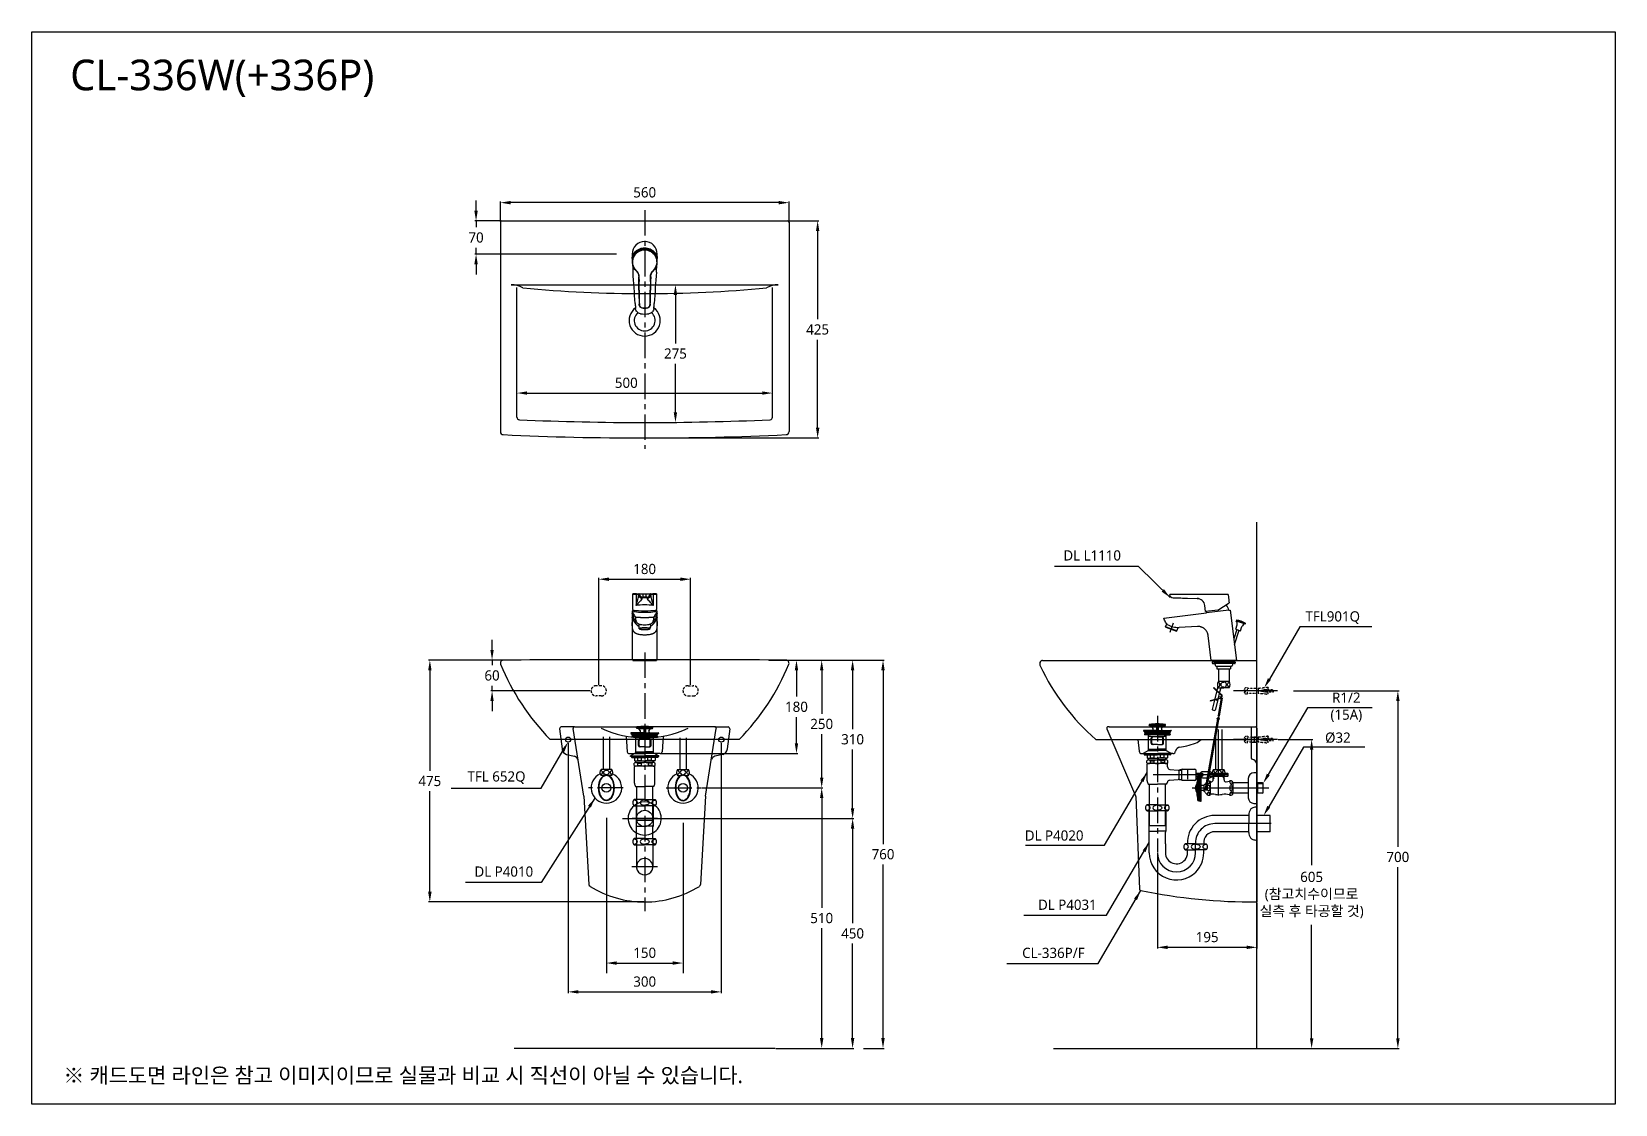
# Model space of a CAD drawing. Extents: x 3289 to 6389, y -51 to 2049.
import ezdxf

# ---------------------------------------------------------------- set-up
doc = ezdxf.new("R2010")
doc.units = 0
doc.header["$LTSCALE"] = 20
doc.header["$MEASUREMENT"] = 0
for name, pattern in [('CENTER', [2, 1.25, -0.25, 0.25, -0.25]), ('CENTER2', [1.125, 0.75, -0.125, 0.125, -0.125]), ('HIDDEN', [0.375, 0.25, -0.125]), ('HIDDEN2', [0.1875, 0.125, -0.0625])]:
    doc.linetypes.add(name, pattern=pattern)
doc.layers.get('0').update_dxf_attribs({"linetype": 'CONTINUOUS'})
doc.layers.get('DEFPOINTS').update_dxf_attribs({"linetype": 'CONTINUOUS'})
for name, color, linetype in [('1', 7, 'CONTINUOUS'), ('3', 3, 'CONTINUOUS'), ('4', 4, 'CONTINUOUS'), ('5', 5, 'CONTINUOUS'), ('6', 6, 'CONTINUOUS'), ('7', 7, 'CONTINUOUS'), ('CENTER', 2, 'CENTER'), ('CL', 2, 'CENTER'), ('DEF_LAYER_ASSEM_MEMBER', 7, 'CONTINUOUS'), ('DWG', 7, 'CONTINUOUS'), ('HD', 2, 'HIDDEN')]:
    doc.layers.add(name, color=color, linetype=linetype)
doc.layers.add('c', color=4, linetype='CONTINUOUS', lineweight=30)
doc.styles.add('GHS', font='txt.shx', dxfattribs={"bigfont": '@extfont2.shx'})
doc.styles.get("Standard").update_dxf_attribs({"font": 'NanumGothic.ttf'})
doc.dimstyles.get("Standard").update_dxf_attribs({"dimtxt": 20, "dimasz": 20, "dimexe": 2.5, "dimexo": 1.5, "dimgap": 10, "dimtad": 1, "dimdec": 0, "dimzin": 0, "dimdsep": 46, "dimtxsty": 'Standard', "dimcen": 0, "dimclrd": 3, "dimclre": 3, "dimclrt": 2, "dimadec": 0, "dimazin": 0, "dimtfac": 1, "dimtdec": 0, "dimtmove": 0, "dimatfit": 3, "dimfxl": 1, "dimtolj": 1, "dimtzin": 0, "dimarcsym": 0})

msp = doc.modelspace()

# ---------------------------------------------------------------- texts
at = {"attachment_point": 1, "style": 'GHS'}
for s, insert, char_height, width in [('{\\fNanumGothic|b0|i0|c0|p50;CL-336W(+336P)}', (3364.5858, 1994.30392), 60, 460), ('{\\fNanumGothic|b0|i0|c129|p50;※ 캐드도면 라인은 참고 이미지이므로 실물과 비교 시 직선이 아닐 수 있습니다.}', (3351.30053, 20.68501), 30, 1933.7305945)]:
    msp.add_mtext(s, dxfattribs=dict(at, insert=insert, char_height=char_height, width=width))
at = {"color": 2, "insert": (5233.36032, 485.31329), "char_height": 20, "attachment_point": 1, "style": 'GHS'}
msp.add_mtext_dynamic_manual_height_columns('{\\fNanumGothic|b0|i0|c129|p50;DL P4020}', width=161.4812542, gutter_width=15, heights=[0], dxfattribs=at)
at = {"layer": '1', "color": 2, "char_height": 20, "attachment_point": 5}
for s, insert in [('DL L1110', (5365.15158, 1023.53812)), ('TFL901Q', (5836.03511, 901.92716, -465.06983)), ('R1/2\\P(15A)', (5862.61282, 726.38341)), ('%%c32', (5846.07734, 666.543)), ('TFL 652Q', (4199.10888, 588.62098)), ('DL P4010', (4213.46461, 404.56071)), ('DL P4031', (5316.59933, 339.66202)), ('CL-336P/F', (5289.18934, 245.36691))]:
    msp.add_mtext(s, dxfattribs=dict(at, insert=insert))

# ---------------------------------------------------------------- blocks, each defined once
blk = doc.blocks.new('*D12')
at = {"color": 3, "lineweight": -2, "transparency": 16777216}
for p, q in [((4399.1, 770.1), (4399.1, 979.5)), ((4419.1, 977), (4559.1, 977)), ((4579.1, 770.1), (4579.1, 979.5))]:
    blk.add_line(p, q, dxfattribs=at)
at = {"color": 3, "transparency": 16777216}
for points in [[(4419.1, 980.4), (4419.1, 973.7), (4399.1, 977)], [(4559.1, 980.4), (4559.1, 973.7), (4579.1, 977)]]:
    blk.add_solid(points, dxfattribs=at)
at = {"layer": 'DEFPOINTS', "color": 0, "transparency": 16777216}
for p in [(4579.1, 977), (4399.1, 768.6, -465.1), (4579.1, 768.6, -465.1)]:
    blk.add_point(p, dxfattribs=at)
at = {"color": 2, "transparency": 16777216, "insert": (4489.1, 997), "char_height": 20, "attachment_point": 5}
blk.add_mtext('\\A1;180', dxfattribs=at)
blk = doc.blocks.new('*D13')
at = {"color": 3, "lineweight": -2, "transparency": 16777216}
for p, q in [((4190.4, 838.6), (4190.4, 858.6)), ((4230.3, 818.6), (4187.9, 818.6)), ((4190.4, 818.6), (4190.4, 808.6)), ((4382.6, 758.6), (4187.9, 758.6)), ((4190.4, 758.6), (4190.4, 768.6)), ((4190.4, 738.6), (4190.4, 718.6))]:
    blk.add_line(p, q, dxfattribs=at)
at = {"color": 3, "transparency": 16777216}
for points in [[(4187.1, 838.6), (4193.7, 838.6), (4190.4, 818.6)], [(4187.1, 738.6), (4193.7, 738.6), (4190.4, 758.6)]]:
    blk.add_solid(points, dxfattribs=at)
at = {"layer": 'DEFPOINTS', "color": 0, "transparency": 16777216}
for p in [(4190.4, 818.6), (4231.8, 818.6), (4384.1, 758.6, -465.1)]:
    blk.add_point(p, dxfattribs=at)
at = {"color": 2, "transparency": 16777216, "insert": (4190.4, 788.6), "char_height": 20, "attachment_point": 5}
blk.add_mtext('\\A1;60', dxfattribs=at)
blk = doc.blocks.new('*D14')
at = {"color": 3, "lineweight": -2, "transparency": 16777216}
for p, q in [((4894.7, 508.6), (4893.7, 508.6)), ((4896.2, 488.6), (4896.2, 303.6)), ((4896.2, 78.6), (4896.2, 263.6)), ((4746.2, 58.6), (4898.7, 58.6))]:
    blk.add_line(p, q, dxfattribs=at)
at = {"color": 3, "transparency": 16777216}
for points in [[(4892.8, 488.6), (4899.5, 488.6), (4896.2, 508.6)], [(4892.8, 78.6), (4899.5, 78.6), (4896.2, 58.6)]]:
    blk.add_solid(points, dxfattribs=at)
at = {"layer": 'DEFPOINTS', "color": 0, "transparency": 16777216}
for p in [(4896.2, 508.6), (4744.7, 58.6), (4896.2, 58.6)]:
    blk.add_point(p, dxfattribs=at)
at = {"color": 2, "transparency": 16777216, "insert": (4896.2, 283.6), "char_height": 20, "attachment_point": 5}
blk.add_mtext('\\A1;450', dxfattribs=at)
blk = doc.blocks.new('*D15')
at = {"color": 3, "lineweight": -2, "transparency": 16777216}
for p, q in [((4857.2, 818.6), (4898.7, 818.6)), ((4896.2, 798.6), (4896.2, 683.6)), ((4896.2, 528.6), (4896.2, 643.6)), ((4445.6, 508.6), (4898.7, 508.6))]:
    blk.add_line(p, q, dxfattribs=at)
at = {"color": 3, "transparency": 16777216}
for points in [[(4892.8, 798.6), (4899.5, 798.6), (4896.2, 818.6)], [(4892.8, 528.6), (4899.5, 528.6), (4896.2, 508.6)]]:
    blk.add_solid(points, dxfattribs=at)
at = {"layer": 'DEFPOINTS', "color": 0, "transparency": 16777216}
for p in [(4855.7, 818.6), (4896.2, 818.6), (4444.1, 508.6)]:
    blk.add_point(p, dxfattribs=at)
at = {"color": 2, "transparency": 16777216, "insert": (4896.2, 663.6), "char_height": 20, "attachment_point": 5}
blk.add_mtext('\\A1;310', dxfattribs=at)
blk = doc.blocks.new('*D16')
at = {"color": 3, "lineweight": -2, "transparency": 16777216}
for p, q in [((4785.6, 818.6), (4838.2, 818.6)), ((4835.7, 798.6), (4835.7, 713.6)), ((4835.7, 588.6), (4835.7, 673.6)), ((4609, 568.6), (4838.2, 568.6))]:
    blk.add_line(p, q, dxfattribs=at)
at = {"color": 3, "transparency": 16777216}
for points in [[(4832.3, 798.6), (4839, 798.6), (4835.7, 818.6)], [(4832.3, 588.6), (4839, 588.6), (4835.7, 568.6)]]:
    blk.add_solid(points, dxfattribs=at)
at = {"layer": 'DEFPOINTS', "color": 0, "transparency": 16777216}
for p in [(4784.1, 818.6), (4607.5, 568.6), (4835.7, 568.6)]:
    blk.add_point(p, dxfattribs=at)
at = {"color": 2, "transparency": 16777216, "insert": (4835.7, 693.6), "char_height": 20, "attachment_point": 5}
blk.add_mtext('\\A1;250', dxfattribs=at)
blk = doc.blocks.new('*D17')
at = {"layer": '1', "color": 3, "lineweight": -2, "transparency": 16777216}
for p, q in [((4414.2, 510), (4414.2, 205.6)), ((4564.2, 500), (4564.2, 205.6)), ((4434.2, 225.6), (4544.2, 225.6))]:
    blk.add_line(p, q, dxfattribs=at)
at = {"layer": '1', "color": 3, "transparency": 16777216}
for points in [[(4434.2, 228.9), (4434.2, 222.3), (4414.2, 225.6)], [(4544.2, 228.9), (4544.2, 222.3), (4564.2, 225.6)]]:
    blk.add_solid(points, dxfattribs=at)
at = {"layer": 'DEFPOINTS', "color": 0, "transparency": 16777216}
for p in [(4414.2, 510), (4564.2, 500), (4564.2, 225.6)]:
    blk.add_point(p, dxfattribs=at)
at = {"layer": '1', "color": 2, "transparency": 16777216, "insert": (4489.2, 245.6), "char_height": 20, "attachment_point": 5}
blk.add_mtext('\\A1;150', dxfattribs=at)
blk = doc.blocks.new('*D18')
at = {"color": 3, "lineweight": -2, "transparency": 16777216}
for p, q in [((4767.2, 818.6), (4958.2, 818.6)), ((4955.7, 798.6), (4955.7, 458.6)), ((4955.7, 78.6), (4955.7, 418.6)), ((4917.2, 58.6), (4958.2, 58.6))]:
    blk.add_line(p, q, dxfattribs=at)
at = {"color": 3, "transparency": 16777216}
for points in [[(4952.3, 798.6), (4959, 798.6), (4955.7, 818.6)], [(4952.3, 78.6), (4959, 78.6), (4955.7, 58.6)]]:
    blk.add_solid(points, dxfattribs=at)
at = {"layer": 'DEFPOINTS', "color": 0, "transparency": 16777216}
for p in [(4765.7, 818.6), (4915.7, 58.6), (4955.7, 58.6)]:
    blk.add_point(p, dxfattribs=at)
at = {"color": 2, "transparency": 16777216, "insert": (4955.7, 438.6), "char_height": 20, "attachment_point": 5}
blk.add_mtext('\\A1;760', dxfattribs=at)
blk = doc.blocks.new('*D19')
at = {"color": 3, "lineweight": -2, "transparency": 16777216}
for p, q in [((4339.2, 656.7), (4339.2, 166.7)), ((4639.2, 656.7), (4639.2, 166.7)), ((4359.2, 169.2), (4619.2, 169.2))]:
    blk.add_line(p, q, dxfattribs=at)
at = {"color": 3, "transparency": 16777216}
for points in [[(4359.2, 172.5), (4359.2, 165.9), (4339.2, 169.2)], [(4619.2, 172.5), (4619.2, 165.9), (4639.2, 169.2)]]:
    blk.add_solid(points, dxfattribs=at)
at = {"layer": 'DEFPOINTS', "color": 0, "transparency": 16777216}
for p in [(4339.2, 658.2), (4639.2, 658.2), (4639.2, 169.2)]:
    blk.add_point(p, dxfattribs=at)
at = {"color": 2, "transparency": 16777216, "insert": (4489.2, 189.2), "char_height": 20, "attachment_point": 5}
blk.add_mtext('\\A1;300', dxfattribs=at)
blk = doc.blocks.new('*D20')
at = {"color": 3, "lineweight": -2, "transparency": 16777216}
for p, q in [((4159.1, 1698.5), (4159.1, 1718.5)), ((4207.7, 1678.5), (4156.6, 1678.5)), ((4159.1, 1678.5), (4159.1, 1666)), ((4434.3, 1613.5), (4156.6, 1613.5)), ((4159.1, 1613.5), (4159.1, 1626)), ((4159.1, 1593.5), (4159.1, 1573.5))]:
    blk.add_line(p, q, dxfattribs=at)
at = {"color": 3, "transparency": 16777216}
for points in [[(4155.7, 1698.5), (4162.4, 1698.5), (4159.1, 1678.5)], [(4155.7, 1593.5), (4162.4, 1593.5), (4159.1, 1613.5)]]:
    blk.add_solid(points, dxfattribs=at)
at = {"layer": 'DEFPOINTS', "color": 0, "transparency": 16777216}
for p in [(4159.1, 1678.5), (4209.2, 1678.5), (4435.8, 1613.5)]:
    blk.add_point(p, dxfattribs=at)
at = {"color": 2, "transparency": 16777216, "insert": (4159.1, 1646), "char_height": 20, "attachment_point": 5}
blk.add_mtext('\\A1;70', dxfattribs=at)
blk = doc.blocks.new('*D21')
at = {"color": 3, "lineweight": -2, "transparency": 16777216}
for p, q in [((4206.7, 1677.5), (4206.7, 1716.8)), ((4751.7, 1714.3), (4226.7, 1714.3)), ((4771.7, 1677.5), (4771.7, 1716.8))]:
    blk.add_line(p, q, dxfattribs=at)
at = {"color": 3, "transparency": 16777216}
for points in [[(4226.7, 1717.6), (4226.7, 1710.9), (4206.7, 1714.3)], [(4751.7, 1717.6), (4751.7, 1710.9), (4771.7, 1714.3)]]:
    blk.add_solid(points, dxfattribs=at)
at = {"layer": 'DEFPOINTS', "color": 0, "transparency": 16777216}
for p in [(4206.7, 1714.3), (4206.7, 1676), (4771.7, 1676)]:
    blk.add_point(p, dxfattribs=at)
at = {"color": 2, "transparency": 16777216, "insert": (4489.2, 1734.3), "char_height": 20, "attachment_point": 5}
blk.add_mtext('\\A1;560', dxfattribs=at)
blk = doc.blocks.new('*D22')
at = {"color": 3, "lineweight": -2, "transparency": 16777216}
for p, q in [((4733, 818.6), (4788.8, 818.6)), ((4786.3, 798.6), (4786.3, 747.2)), ((4786.3, 655.7), (4786.3, 707.2)), ((4520.7, 635.7), (4788.8, 635.7))]:
    blk.add_line(p, q, dxfattribs=at)
at = {"color": 3, "transparency": 16777216}
for points in [[(4783, 798.6), (4789.6, 798.6), (4786.3, 818.6)], [(4783, 655.7), (4789.6, 655.7), (4786.3, 635.7)]]:
    blk.add_solid(points, dxfattribs=at)
at = {"layer": 'DEFPOINTS', "color": 0, "transparency": 16777216}
for p in [(4731.5, 818.6), (4786.3, 818.6), (4519.2, 635.7)]:
    blk.add_point(p, dxfattribs=at)
at = {"color": 2, "transparency": 16777216, "insert": (4786.3, 727.2), "char_height": 20, "attachment_point": 5}
blk.add_mtext('\\A1;180\\P', dxfattribs=at)
blk = doc.blocks.new('*D23')
at = {"color": 3, "lineweight": -2, "transparency": 16777216}
for p, q in [((4600.6, 568.6), (4838.2, 568.6)), ((4835.7, 548.6), (4835.7, 333.6)), ((4835.7, 78.6), (4835.7, 293.6)), ((4746.2, 58.6), (4838.2, 58.6))]:
    blk.add_line(p, q, dxfattribs=at)
at = {"color": 3, "transparency": 16777216}
for points in [[(4832.3, 548.6), (4839, 548.6), (4835.7, 568.6)], [(4832.3, 78.6), (4839, 78.6), (4835.7, 58.6)]]:
    blk.add_solid(points, dxfattribs=at)
at = {"layer": 'DEFPOINTS', "color": 0, "transparency": 16777216}
for p in [(4599.1, 568.6), (4744.7, 58.6), (4835.7, 58.6)]:
    blk.add_point(p, dxfattribs=at)
at = {"color": 2, "transparency": 16777216, "insert": (4835.7, 313.6), "char_height": 20, "attachment_point": 5}
blk.add_mtext('\\A1;510', dxfattribs=at)
blk = doc.blocks.new('*D24')
at = {"color": 3, "lineweight": -2, "transparency": 16777216}
for p, q in [((5759.3, 758.6), (5966, 758.6)), ((5963.5, 738.6), (5963.5, 453.2)), ((5963.5, 78.2), (5963.5, 413.2)), ((5689.2, 58.2), (5966, 58.2))]:
    blk.add_line(p, q, dxfattribs=at)
at = {"color": 3, "transparency": 16777216}
for points in [[(5960.2, 738.6), (5966.9, 738.6), (5963.5, 758.6)], [(5960.2, 78.2), (5966.9, 78.2), (5963.5, 58.2)]]:
    blk.add_solid(points, dxfattribs=at)
at = {"layer": 'DEFPOINTS', "color": 0, "transparency": 16777216}
for p in [(5757.8, 758.6, -465.1), (5687.7, 58.2), (5963.5, 58.2)]:
    blk.add_point(p, dxfattribs=at)
at = {"color": 2, "transparency": 16777216, "insert": (5963.5, 433.2), "char_height": 20, "attachment_point": 5}
blk.add_mtext('\\A1;700', dxfattribs=at)
blk = doc.blocks.new('*D25')
at = {"color": 3, "lineweight": -2, "transparency": 16777216}
for p, q in [((5729.4, 663.2), (5797.2, 663.2)), ((5794.7, 643.2), (5794.7, 417)), ((5794.7, 78.2), (5794.7, 300.3)), ((5689.2, 58.2), (5797.2, 58.2))]:
    blk.add_line(p, q, dxfattribs=at)
at = {"color": 3, "transparency": 16777216}
for points in [[(5791.4, 643.2), (5798.1, 643.2), (5794.7, 663.2)], [(5791.4, 78.2), (5798.1, 78.2), (5794.7, 58.2)]]:
    blk.add_solid(points, dxfattribs=at)
at = {"layer": 'DEFPOINTS', "color": 0, "transparency": 16777216}
for p in [(5727.9, 663.2), (5687.7, 58.2), (5794.7, 58.2)]:
    blk.add_point(p, dxfattribs=at)
at = {"color": 2, "transparency": 16777216, "insert": (5794.7, 358.7), "char_height": 20, "attachment_point": 5}
blk.add_mtext('\\A1;605\\P(참고치수이므로\\P실측 후 타공할 것)', dxfattribs=at)
blk = doc.blocks.new('*D26')
at = {"color": 3, "lineweight": -2, "transparency": 16777216}
for p, q in [((5492.7, 441), (5492.7, 253.9)), ((5687.7, 343.7), (5687.7, 253.9)), ((5512.7, 256.4), (5667.7, 256.4))]:
    blk.add_line(p, q, dxfattribs=at)
at = {"color": 3, "transparency": 16777216}
for points in [[(5512.7, 259.7), (5512.7, 253), (5492.7, 256.4)], [(5667.7, 259.7), (5667.7, 253), (5687.7, 256.4)]]:
    blk.add_solid(points, dxfattribs=at)
at = {"layer": 'DEFPOINTS', "color": 0, "transparency": 16777216}
for p in [(5492.7, 442.5), (5687.7, 345.2), (5687.7, 256.4)]:
    blk.add_point(p, dxfattribs=at)
at = {"color": 2, "transparency": 16777216, "insert": (5590.2, 276.4), "char_height": 20, "attachment_point": 5}
blk.add_mtext('\\A1;195', dxfattribs=at)
blk = doc.blocks.new('A$C5AAF52AF')
at = {"color": 7}
for centre in [(16.5, 317.9), (316.5, 317.9)]:
    blk.add_circle(centre, 5, dxfattribs=at)
at = {"layer": 'c', "color": 7}
for p, q in [((29.2, 342.9), (3.1, 342.9)), ((29.2, 342.9), (166.5, 342.9)), ((303.8, 342.9), (166.5, 342.9)), ((303.8, 342.9), (329.9, 342.9)), ((0, 338.7), (4.8, 299.5)), ((47.3, 207.3), (26.3, 339.7)), ((285.7, 207.3), (306.7, 339.7)), ((333, 338.7), (328.2, 299.5)), ((13.4, 288.9), (29, 285.3)), ((319.5, 288.9), (304, 285.3)), ((47.3, 207.3), (57.3, 34.3)), ((285.7, 207.3), (275.6, 34.3))]:
    blk.add_line(p, q, dxfattribs=at)
for centre, radius, start, end in [((4.4, 338.7), 4.37, 106.6795, 179.5638), ((29.2, 339.9), 2.94, 90.8888, 184.5014), ((303.8, 339.9), 2.94, 355.4986, 89.1112), ((328.6, 338.7), 4.37, 0.4362, 73.3205), ((17.4, 301), 12.8, 186.7578, 251.8524), ((25.3, 273.8), 12, 28.5766, 71.7071), ((307.7, 273.8), 12, 108.2929, 151.4234), ((315.6, 301), 12.8, 288.1476, 353.2422), ((62.2, 34.6), 4.84, 183.3192, 236.1509), ((270.8, 34.6), 4.84, 303.8491, 356.6808), ((166.5, 202.8), 202.8, 238.1541, 270), ((166.5, 202.8), 202.8, 270, 301.8459)]:
    blk.add_arc(centre, radius, start, end, dxfattribs=at)
blk = doc.blocks.new('A$C562B3684')
at = {"color": 7}
for p, q in [((282.4, 322.9), (293.9, 322.9)), ((282.4, 312.9), (293.9, 312.9))]:
    blk.add_line(p, q, dxfattribs=at)
blk.add_line((288.2, 322.9), (288.2, 312.9))
at = {"layer": 'c', "color": 7}
for p, q in [((4.8, 342.9), (2.7, 342.9)), ((4.8, 342.9), (5.7, 342.9)), ((5.9, 342.9), (5.7, 342.9)), ((5.9, 342.9), (291, 342.9)), ((282.4, 342.9), (282.4, 282.3)), ((0, 338.9), (56.3, 207.7)), ((293.9, 340), (293.9, 0)), ((56.6, 206.7), (64, 24.8))]:
    blk.add_line(p, q, dxfattribs=at)
for centre, radius, start, end in [((2.7, 340), 2.91, 90, 201.8778), ((291, 340), 2.91, 0, 90), ((285.6, 282.3), 3.12, 180, 251.1532), ((282.4, 267.8), 11.8, 12.9553, 79.6806), ((53.7, 206.6), 2.91, 2.321, 23.2382), ((66.9, 25.2), 2.91, 187.5119, 258.4491), ((287.1, 1102.5), 1102.5, 258.4491, 270.3564)]:
    blk.add_arc(centre, radius, start, end, dxfattribs=at)
blk = doc.blocks.new('*D27')
at = {"color": 3, "lineweight": -2, "transparency": 16777216}
for p, q in [((4431.9, 1553.7), (4551.9, 1553.7)), ((4549.4, 1533.7), (4549.4, 1438.8)), ((4549.4, 1303.9), (4549.4, 1398.8)), ((4490.7, 1283.9), (4551.9, 1283.9))]:
    blk.add_line(p, q, dxfattribs=at)
at = {"color": 3, "transparency": 16777216}
for points in [[(4546, 1533.7), (4552.7, 1533.7), (4549.4, 1553.7)], [(4546, 1303.9), (4552.7, 1303.9), (4549.4, 1283.9)]]:
    blk.add_solid(points, dxfattribs=at)
at = {"layer": 'DEFPOINTS', "color": 0, "transparency": 16777216}
for p in [(4430.4, 1553.7), (4489.2, 1283.9), (4549.4, 1283.9)]:
    blk.add_point(p, dxfattribs=at)
at = {"color": 2, "transparency": 16777216, "insert": (4549.4, 1418.8), "char_height": 20, "attachment_point": 5}
blk.add_mtext('\\A1;275', dxfattribs=at)
blk = doc.blocks.new('*D28')
at = {"color": 3, "lineweight": -2, "transparency": 16777216}
for p, q in [((4239, 1324.4), (4239, 1344)), ((4259, 1341.5), (4719.3, 1341.5)), ((4739.3, 1328.4), (4739.3, 1344))]:
    blk.add_line(p, q, dxfattribs=at)
at = {"color": 3, "transparency": 16777216}
for points in [[(4259, 1344.8), (4259, 1338.2), (4239, 1341.5)], [(4719.3, 1344.8), (4719.3, 1338.2), (4739.3, 1341.5)]]:
    blk.add_solid(points, dxfattribs=at)
at = {"layer": 'DEFPOINTS', "color": 0, "transparency": 16777216}
for p in [(4739.3, 1341.5), (4239, 1322.9), (4739.3, 1326.9)]:
    blk.add_point(p, dxfattribs=at)
at = {"color": 2, "transparency": 16777216, "insert": (4453.2, 1361.5), "char_height": 20, "attachment_point": 5}
blk.add_mtext('\\A1;500', dxfattribs=at)
blk = doc.blocks.new('*D29')
at = {"color": 3, "lineweight": -2, "transparency": 16777216}
for p, q in [((4211.2, 818.6), (4066.1, 818.6)), ((4068.6, 798.6), (4068.6, 601.9)), ((4068.6, 365.2), (4068.6, 561.9)), ((4487.7, 345.2), (4066.1, 345.2))]:
    blk.add_line(p, q, dxfattribs=at)
at = {"color": 3, "transparency": 16777216}
for points in [[(4065.3, 798.6), (4072, 798.6), (4068.6, 818.6)], [(4065.3, 365.2), (4072, 365.2), (4068.6, 345.2)]]:
    blk.add_solid(points, dxfattribs=at)
at = {"layer": 'DEFPOINTS', "color": 0, "transparency": 16777216}
for p in [(4212.7, 818.6), (4068.6, 345.2), (4489.2, 345.2)]:
    blk.add_point(p, dxfattribs=at)
at = {"color": 2, "transparency": 16777216, "insert": (4068.6, 581.9), "char_height": 20, "attachment_point": 5}
blk.add_mtext('\\A1;475', dxfattribs=at)
blk = doc.blocks.new('*D30')
at = {"color": 3, "lineweight": -2, "transparency": 16777216}
for p, q in [((4770.7, 1678.5), (4830.2, 1678.5)), ((4827.7, 1658.5), (4827.7, 1486)), ((4827.7, 1273.6), (4827.7, 1446)), ((4490.7, 1253.6), (4830.2, 1253.6))]:
    blk.add_line(p, q, dxfattribs=at)
at = {"color": 3, "transparency": 16777216}
for points in [[(4824.4, 1658.5), (4831.1, 1658.5), (4827.7, 1678.5)], [(4824.4, 1273.6), (4831.1, 1273.6), (4827.7, 1253.6)]]:
    blk.add_solid(points, dxfattribs=at)
at = {"layer": 'DEFPOINTS', "color": 0, "transparency": 16777216}
for p in [(4769.2, 1678.5), (4489.2, 1253.6), (4827.7, 1253.6)]:
    blk.add_point(p, dxfattribs=at)
at = {"color": 2, "transparency": 16777216, "insert": (4827.7, 1466), "char_height": 20, "attachment_point": 5}
blk.add_mtext('\\A1;425', dxfattribs=at)

# ---------------------------------------------------------------- dimensions: what is measured, and where the dimension line sits
dim = msp.add_linear_dim(base=(4206.69385, 1714.25564), p1=(4771.69385, 1676.02507), p2=(4206.69385, 1676.02507), angle=180, text='560', dimstyle='Standard')
dim.commit()
dim.dimension.update_dxf_attribs({"geometry": '*D21', "text_midpoint": (4489.19385, 1734.25564)})
for base, p1, p2, text, picture, middle in [((4159.05762, 1678.52507), (4435.80167, 1613.52507), (4209.19385, 1678.52507), '70', '*D20', (4159.05762, 1646.02507)), ((5794.7366, 58.16883), (5727.94954, 663.16883), (5687.69385, 58.16883), '<>\\P(참고치수이므로\\P실측 후 타공할 것)', '*D25', (5794.7366, 358.65185))]:
    dim = msp.add_linear_dim(base=base, p1=p1, p2=p2, angle=90, text=text, dimstyle='Standard', override={"dimtih": 1, "dimtoh": 1, "dimfxl": 1.25, "dimarcsym": 1})
    dim.commit()
    dim.dimension.update_dxf_attribs({"geometry": picture, "text_midpoint": middle, "dimtype": 160})
for base, p1, p2, picture, middle in [((4827.72138, 1253.5651), (4769.19385, 1678.52507), (4489.19385, 1253.5651), '*D30', (4827.72138, 1466.04509)), ((4896.15494, 818.63492), (4444.11471, 508.63492), (4855.68194, 818.63492), '*D15', (4896.15494, 663.63492)), ((4835.68194, 568.63492), (4784.08621, 818.63492), (4607.52287, 568.63492), '*D16', (4835.68194, 693.63492)), ((4955.68194, 58.63492), (4765.69385, 818.63492), (4915.68194, 58.63492), '*D18', (4955.68194, 438.63492)), ((4835.68194, 58.63492), (4599.09256, 568.63492), (4744.65888, 58.63492), '*D23', (4835.68194, 313.63492)), ((4896.15494, 58.63492), (4896.15494, 508.63492), (4744.65888, 58.63492), '*D14', (4896.15494, 283.63492))]:
    dim = msp.add_linear_dim(base=base, p1=p1, p2=p2, angle=90, dimstyle='Standard', override={"dimtih": 1, "dimtoh": 1, "dimfxl": 1.25, "dimarcsym": 1})
    dim.commit()
    dim.dimension.update_dxf_attribs({"geometry": picture, "text_midpoint": middle})
for base, p1, p2, text, picture, middle in [((4549.37748, 1283.86531), (4430.37135, 1553.69174), (4489.19385, 1283.86531), '275', '*D27', (4549.37748, 1418.77853)), ((4068.61793, 345.24106), (4212.69385, 818.63492), (4489.19385, 345.24106), '475', '*D29', (4068.61793, 581.93799)), ((4786.3011, 818.63492), (4519.2378, 635.74853), (4731.53813, 818.63492), '180\\P', '*D22', (4786.3011, 727.19173))]:
    dim = msp.add_linear_dim(base=base, p1=p1, p2=p2, angle=90, text=text, dimstyle='Standard', override={"dimtih": 1, "dimtoh": 1, "dimfxl": 1.25, "dimarcsym": 1})
    dim.commit()
    dim.dimension.update_dxf_attribs({"geometry": picture, "text_midpoint": middle})
dim = msp.add_linear_dim(base=(4739.34503, 1341.49175), p1=(4239.04266, 1322.9131), p2=(4739.34503, 1326.90238), text='500', dimstyle='Standard', override={"dimfxl": 1.25})
dim.commit()
dim.dimension.update_dxf_attribs({"geometry": '*D28', "text_midpoint": (4453.23623, 1341.49175), "dimtype": 160})
dim = msp.add_linear_dim(base=(4579.14713, 977.01904), p1=(4399.14713, 768.63492, -465.06983), p2=(4579.14713, 768.63492, -465.06983), dimstyle='Standard')
dim.commit()
dim.dimension.update_dxf_attribs({"geometry": '*D12', "text_midpoint": (4489.14713, 977.01904), "dimtype": 160})
for base, p1, p2, picture, middle in [((4190.3871, 818.63492), (4384.14713, 758.63492, -465.06983), (4231.75567, 818.63492), '*D13', (4190.3871, 788.63492)), ((5963.52425, 58.16883), (5757.78943, 758.63492, -465.06983), (5687.69385, 58.16883), '*D24', (5963.52425, 433.16883))]:
    dim = msp.add_linear_dim(base=base, p1=p1, p2=p2, angle=90, dimstyle='Standard', override={"dimtih": 1, "dimtoh": 1, "dimfxl": 1.25, "dimarcsym": 1})
    dim.commit()
    dim.dimension.update_dxf_attribs({"geometry": picture, "text_midpoint": middle, "dimtype": 160})
for base, p1, p2, picture, middle in [((4639.19385, 169.1956), (4339.19385, 658.16883), (4639.19385, 658.16883), '*D19', (4489.19385, 189.1956)), ((5687.69385, 256.36051), (5492.69385, 442.54726), (5687.69385, 345.24106), '*D26', (5590.19385, 276.36051))]:
    dim = msp.add_linear_dim(base=base, p1=p1, p2=p2, dimstyle='Standard')
    dim.commit()
    dim.dimension.update_dxf_attribs({"geometry": picture, "text_midpoint": middle})
at = {"layer": '1'}
dim = msp.add_linear_dim(base=(4564.17038, 225.59735), p1=(4414.17038, 510.03387), p2=(4564.17038, 500.03387), dimstyle='Standard', override={"dimtxt": 20, "dimasz": 20, "dimexe": 20, "dimexo": 0, "dimgap": 10, "dimdec": 4, "dimlfac": 1, "dimzin": 8, "dimclrd": 3, "dimclre": 3, "dimtdec": 4}, dxfattribs=at)
dim.commit()
dim.dimension.update_dxf_attribs({"geometry": '*D17', "text_midpoint": (4489.17038, 245.59735)})

# ---------------------------------------------------------------- linework, layer by layer
at = {"color": 7}
for p, q in [((4478.34941, 1678.52507), (4483.74624, 1678.52507)), ((4239.04266, 1294.32493), (4239.04266, 1548.29458)), ((4739.34503, 1294.32493), (4739.34503, 1548.29458)), ((4466.96496, 635.74577), (4489.15626, 635.74577)), ((4511.34757, 635.74577), (4489.15626, 635.74577)), ((4519.2378, 635.74853), (4519.23761, 635.74577)), ((5523.32755, 635.74577), (5492.69385, 635.74577))]:
    msp.add_line(p, q, dxfattribs=at)
for p, q in [((5687.69385, 58.16883), (5687.69385, 1088.65534)), ((5648.41224, 878.75173), (5642.16641, 860.61252)), ((5643.55644, 849.29168), (5653.13983, 877.12389)), ((5646.04844, 879.56565), (5648.81577, 887.60256)), ((5646.04844, 879.56565), (5655.50363, 876.30997)), ((5647.70648, 896.97429), (5647.21812, 895.55601)), ((5647.21812, 895.55601), (5664.42656, 889.63067)), ((5647.70648, 896.97429), (5664.91492, 891.04895)), ((5655.50363, 876.30997), (5658.27096, 884.34687)), ((5664.91492, 891.04895), (5664.42656, 889.63067)), ((4674.16272, 663.16883), (4304.16272, 663.16883)), ((5528.39236, 640.59853), (5528.30929, 640.18596)), ((4744.65888, 58.63492), (4233.72882, 58.63492))]:
    msp.add_line(p, q)
at = {"ltscale": 0.5}
for p, q in [((5530.88533, 875.76603), (5508.80256, 883.8035)), ((4513.64822, 819.56481), (4464.64822, 819.56481)), ((4512.21778, 819.56478), (4466.07867, 819.56474)), ((4466.07867, 819.56474), (4466.07867, 818.08621)), ((4512.21778, 819.56478), (4512.21778, 818.08621)), ((5599.62974, 818.16883), (5599.62974, 816.6903)), ((5599.62974, 818.16883), (5645.75796, 818.16883)), ((5645.75796, 818.16883), (5645.75796, 816.6903))]:
    msp.add_line(p, q, dxfattribs=at)
at = {"color": 7, "linetype": 'HIDDEN'}
msp.add_line((4471.66385, 819.56483), (4471.66385, 819.56474), dxfattribs=at)
at = {"linetype": 'CENTER2', "ltscale": 0.05}
for p, q in [((5727.94954, 758.63492, -465.06983), (5641.34908, 758.63492, -465.06983)), ((5727.94954, 663.16883), (5641.34908, 663.16883))]:
    msp.add_line(p, q, dxfattribs=at)
at = {"linetype": 'HIDDEN2'}
for p, q in [((5690.13362, 763.13492, -465.06983), (5690.13362, 754.13492, -465.06983)), ((5690.13362, 667.66883), (5690.13362, 658.66883))]:
    msp.add_line(p, q, dxfattribs=at)
at = {"linetype": 'HIDDEN2', "ltscale": 0.05, "elevation": -465.06983}
msp.add_lwpolyline([(5669.25533, 751.54562), (5669.25533, 765.72422, 0.3163168315), (5662.58463, 761.03492), (5664.3675, 761.03492), (5664.3675, 756.23492), (5662.58463, 756.23492, 0.3163168315)], format="xyb", close=True, dxfattribs=at)
for points in [[(5669.25533, 754.13492), (5685.06151, 754.13492), (5690.13362, 754.13492), (5709.75286, 751.99822), (5709.42312, 755.50307), (5690.13362, 758.63492), (5709.42312, 762.02935), (5710.08259, 765.17163), (5690.13362, 763.13492), (5685.06151, 763.13492), (5669.25533, 763.13492)], [(5701.22009, 756.83492), (5719.74445, 756.83492), (5719.69582, 760.43492), (5700.36246, 760.43492)]]:
    msp.add_lwpolyline(points, dxfattribs=at)
at = {"color": 7}
msp.add_lwpolyline([(5454.42768, 663.16883), (5457.07841, 640.18596, 0.3809675334), (5462.06015, 635.74577), (5492.69385, 635.74577)], format="xyb", dxfattribs=at)
at = {"linetype": 'HIDDEN2', "ltscale": 0.05}
msp.add_lwpolyline([(5669.25533, 656.07953), (5669.25533, 670.25813, 0.3163168315), (5662.58463, 665.56883), (5664.3675, 665.56883), (5664.3675, 660.76883), (5662.58463, 660.76883, 0.3163168315)], format="xyb", close=True, dxfattribs=at)
for points in [[(5669.25533, 658.66883), (5685.06151, 658.66883), (5690.13362, 658.66883), (5709.75286, 656.53213), (5709.42312, 660.03699), (5690.13362, 663.16883), (5709.42312, 666.56326), (5710.08259, 669.70554), (5690.13362, 667.66883), (5685.06151, 667.66883), (5669.25533, 667.66883)], [(5701.22009, 661.36883), (5719.74445, 661.36883), (5719.69582, 664.96883), (5700.36246, 664.96883)]]:
    msp.add_lwpolyline(points, dxfattribs=at)
at = {"color": 7}
for centre, radius, start, end in [((4226.07568, 1502.481), 51.24808, 61.48281084, 87.81252179), ((4752.31202, 1502.481), 51.24808, 92.18747821, 118.51718916), ((4489.19385, 1483.52507), 30.5, 126.28607398, 53.71392602), ((4489.19385, 1483.52507), 20.5, 131.19227431, 48.80772569), ((4487.6912, 6728.09349), 5444.22838, 267.43259433, 270.01582859), ((4490.6965, 6728.09349), 5444.22838, 269.98417141, 272.56740567), ((5533.24925, 924.86397), 42.11284, 240.02493621, 272.52930875), ((5511.07937, 830.20792), 183.47312, 278.06423429, 282.39317276), ((5523.32755, 640.76053), 5.01476, 270, 353.42086477), ((5538.22454, 638.61874), 10.02952, 98.06423429, 168.61526306)]:
    msp.add_arc(centre, radius, start, end, dxfattribs=at)
for centre, radius, start, end in [((4489.19385, 4047.62945), 2511.4826, 264.5472974, 275.4527026), ((4244.04266, 1294.32493), 5, 180, 267.43259433), ((4734.34503, 1294.32493), 5, 272.56740567, 0), ((5638.09773, 889.58676), 10.90017, 349.51170082, 33.2045301), ((5642.99333, 855.33518), 41.905, 58.4578451, 83.5421549), ((5667.9385, 879.31176), 10.90017, 108.7954699, 152.48829918), ((4636.42423, 987.67099), 464.43446, 202.37679383, 224.32310837), ((4341.83485, 987.98774), 464.70328, 315.65466752, 337.59461395), ((5665.73154, 998.36535), 445.41076, 205.38099993, 228.81226949), ((4489.15626, 866.32978), 200, 244.8300433, 295.1699567), ((5492.69385, 869.14038), 200, 264.98019987, 275.01980013), ((5492.69385, 866.32978), 222.93282, 285.01678236, 289.62988033), ((5557.50825, 684.60975), 30, 289.62988033, 314.38159709)]:
    msp.add_arc(centre, radius, start, end)
at = {"layer": '1', "color": 7, "linetype": 'Continuous'}
for p, q in [((4486.19385, 1623.70983, 36.5), (4486.19385, 1624.12375, 36.5)), ((4492.19385, 1624.12375, 36.5), (4492.19385, 1623.70983, 36.5)), ((4465.19385, 1601.84266, 36.5), (4465.19385, 1598.19345, 36.5)), ((4513.19385, 1598.19345, 36.5), (4513.19385, 1601.84266, 36.5)), ((4477.59862, 1559.84135, 36.5), (4477.49094, 1569.30657, 36.5)), ((4477.99091, 1569.31227, 36.5), (4478.09859, 1559.84705, 36.5)), ((4500.28911, 1559.84705, 36.5), (4500.39679, 1569.31227, 36.5)), ((4500.89675, 1569.30657, 36.5), (4500.78908, 1559.84135, 36.5)), ((4500.57652, 1542.99182, 36.5), (4500.57803, 1542.99181, 36.5)), ((4486.10268, 1507.54703, 36.5), (4486.10268, 1508.04704, 36.5)), ((4486.10268, 1508.04704, 36.5), (4492.28501, 1508.04704, 36.5)), ((4486.10268, 1507.54703, 36.5), (4492.28501, 1507.54703, 36.5)), ((4492.28501, 1507.54703, 36.5), (4492.28501, 1508.04704, 36.5)), ((4465.14822, 947.87046), (4465.14822, 918.15004)), ((4472.52711, 947.82688), (4472.52711, 925.91757)), ((4477.55299, 947.87061), (4477.44532, 947.8704)), ((4477.44532, 947.8704), (4477.44532, 946.18936)), ((4477.53312, 947.81841), (4477.55299, 947.87061)), ((4477.94529, 948.3711), (4478.05296, 948.3713)), ((4484.74333, 941.38456), (4484.53266, 940.83129)), ((4486.05706, 948.37246), (4486.05706, 947.76762)), ((4486.05706, 948.37246), (4492.23939, 948.37246)), ((4486.05706, 942.23838), (4486.05706, 947.76762)), ((4492.23939, 947.76762), (4486.05706, 947.76762)), ((4492.23939, 942.23838), (4486.05706, 942.23838)), ((4492.23939, 948.37246), (4492.23939, 947.76762)), ((4492.23939, 942.23838), (4492.23939, 947.76762)), ((4493.76379, 940.83129), (4493.55312, 941.38456)), ((4500.24349, 948.3713), (4500.35116, 948.3711)), ((4500.74345, 947.87061), (4500.76333, 947.81841)), ((4500.85113, 947.8704), (4500.74345, 947.87061)), ((4500.85113, 947.8704), (4500.85113, 946.18936)), ((4505.76934, 947.82688), (4505.76934, 925.91757)), ((4513.14822, 918.15004), (4513.14822, 947.87046)), ((5552.04776, 939.98858), (5570.63506, 939.43531)), ((5569.01583, 946.97532), (5552.16743, 946.9757)), ((5578.48105, 946.97512), (5569.01583, 946.97532)), ((5590.28261, 946.97486), (5578.48105, 946.97512)), ((5631.03879, 946.97396), (5590.28261, 946.97486)), ((5611.01144, 916.75406), (5633.29252, 930.67683)), ((5631.53505, 946.53489), (5632.70444, 937.011)), ((5632.87861, 934.0479), (5633.29252, 930.67683)), ((4489.14822, 915.22525), (4489.14822, 912.36257)), ((5587.19033, 913.8292), (5585.76958, 925.40034)), ((5611.01144, 916.75406), (5587.19033, 913.8292)), ((5632.64874, 916.36541), (5588.67895, 910.96659)), ((5626.97807, 926.73122), (5627.58921, 926.80626)), ((4477.40083, 889.5065), (4477.40083, 883.273)), ((4478.20083, 879.87044), (4478.20083, 884.01299)), ((4480.15083, 881.0755), (4480.15083, 880.81949)), ((4498.15083, 880.81949), (4498.15083, 881.0755)), ((4500.10083, 879.87044), (4500.10083, 884.01299)), ((4500.90083, 883.273), (4500.90083, 889.50924)), ((4466.07867, 818.08621), (4512.21778, 818.08621)), ((5645.75796, 816.6903), (5599.62974, 816.6903))]:
    msp.add_line(p, q, dxfattribs=at)
at = {"layer": '1', "color": 1, "linetype": 'CENTER'}
msp.add_line((5517.47346, 873.27192), (5524.20501, 891.76671), dxfattribs=at)
at = {"layer": '1', "color": 3}
for p, q in [((5771.70119, 883.63695, -465.06983), (5711.95485, 781.59051, -465.06983)), ((5912.56377, 883.63695, -465.06983), (5771.70119, 883.63695, -465.06983)), ((5786.48407, 725.44381), (5709.92321, 594.67825)), ((5913.37528, 725.44381), (5786.48407, 725.44381)), ((4286.31681, 567.85511), (4329.08877, 640.90941)), ((5779.08983, 648.25279), (5710.8449, 531.69079)), ((5898.89737, 648.25279), (5779.08983, 648.25279)), ((5389.18793, 456.22192), (5472.69385, 598.84961)), ((4110.19363, 567.85511), (4286.31681, 567.85511)), ((5234.52663, 456.22192), (5389.18793, 456.22192)), ((5393.31293, 319.21618), (5476.81885, 461.84387)), ((5376.56439, 224.92107), (5460.07031, 367.54876)), ((5231.28561, 319.21618), (5393.31293, 319.21618)), ((5198.26629, 224.92107), (5376.56439, 224.92107))]:
    msp.add_line(p, q, dxfattribs=at)
at = {"layer": '1'}
msp.add_line((5289.19385, 58.16883), (5689.19385, 58.16883), dxfattribs=at)
at = {"layer": '1', "color": 7, "linetype": 'Continuous', "extrusion": (0, 0, -1)}
for centre, radius, start, end in [((-5517.21581, 946.47648), 0.5, 347.8973732, 90.0013114), ((-5631.03878, 946.47396), 0.5, 90.0013114, 170.53063335), ((-5610.8386, 912.24276), 22.19637, 356.7039548, 4.58253148)]:
    msp.add_arc(centre, radius, start, end, dxfattribs=at)
at = {"layer": '1', "color": 7, "linetype": 'Continuous'}
for centre, radius, start, end in [((5523.57133, 947.8393), 7, 192.1026268, 268.29504281), ((5569.88884, 923.45043), 16, 6.97724949, 88.29504281), ((4489.14822, 913.63874), 22.19637, 171.37829069, 176.268188), ((4489.14822, 913.63874), 22.19637, 3.731812, 8.62170931), ((5627.21189, 926.4782), 0.5, 41.00466382, 74.59225154), ((5610.8386, 912.24276), 22.19637, 10.70413978, 41.00466382)]:
    msp.add_arc(centre, radius, start, end, dxfattribs=at)
at = {"layer": '1', "color": 7, "linetype": 'Continuous', "extrusion": (0, 0, -1)}
for centre, major_axis, ratio, start_param, end_param in [((4489.19385, 1598.19345, 36.5), (0, -24.17282), 0.992851, 0.7650129596, 5.5181723476), ((4489.19385, 1598.19347, 36.5), (0, -23.67655), 0.992543, 0.7650129596, 5.5181723476), ((4489.19385, 1601.84266, 36.5), (-24, 0), 0.935718, 0, 1.4454684956), ((4489.19385, 1601.84266, 36.5), (-24, 0), 0.935718, 1.696124158, 3.1415926536), ((4461.49199, 1569.12176, 36.5), (0, -16.62396), 0.992543, 3.9066056132, 4.7009281642), ((4516.89571, 1569.12176, 36.5), (0, -16.62396), 0.992543, 1.582257143, 2.376579694), ((4461.49199, 1569.12175, 36.5), (0, -16.12768), 0.992083, 3.9066056132, 4.7009281642), ((4484.5947, 1560.22625, 36.5), (-2.47819, 218.64475), 0.032013, 4.6338460931, 4.7109914189), ((4484.5947, 1560.22627, 36.5), (-2.47802, 218.62987), 0.029729, 4.633846093, 4.7109914191), ((4493.793, 1560.22627, 36.5), (-2.47802, -218.62987), 0.029729, 4.7137865417, 4.7909318677), ((4493.793, 1560.22625, 36.5), (-2.47819, -218.64475), 0.032013, 4.7137865417, 4.7909318677), ((4516.89571, 1569.12175, 36.5), (0, -16.12768), 0.992083, 1.582257143, 2.376579694)]:
    msp.add_ellipse(centre, major_axis=major_axis, ratio=ratio, start_param=start_param, end_param=end_param, dxfattribs=at)
at = {"layer": '1', "color": 7, "linetype": 'Continuous'}
for centre, major_axis, ratio, start_param, end_param in [((4472.91901, 1581.11383, 36.5), (-0.34762, -0.35939), 0.000015, 4.7123730788, 6.3712122468), ((4505.46869, 1581.11383, 36.5), (0.34762, -0.35939), 0.000015, 6.195158368, 7.8539975355), ((4477.99094, 1569.31227, 36.5), (-0.49997, -0.00569), 0.000022, 4.7124339599, 6.281755616), ((4478.09861, 1559.84704, 36.5), (-0.49997, -0.00569), 0.000022, 4.7124339599, 6.2817556166), ((4500.28909, 1559.84704, 36.5), (-0.49997, 0.00569), 0.000022, 3.1423044831, 4.712343232), ((4500.39676, 1569.31227, 36.5), (-0.49997, 0.00569), 0.000022, 3.1423044831, 4.712343232), ((4478.30962, 1542.99864, 36.5), (-0.49995, -0.00684), 0.000022, 4.7124451401, 6.283743557), ((4500.07808, 1542.99864, 36.5), (-0.49995, 0.00684), 0.000022, 3.1423726129, 4.7123332829), ((4478.69157, 1515.41338, 36.5), (-0.49995, -0.00702), 0.000022, 4.7124463904, 6.2848620927), ((4499.69612, 1515.41338, 36.5), (-0.49995, 0.00702), 0.000022, 3.142382966, 4.712333291), ((4489.14822, 948.37046), (-23.5, 0), 0.000022, 5.47740194, 7.3747294912), ((4489.14822, 947.87046), (-24, 0), 0.002517, 6.2831667699, 7.0889686744), ((4472.87338, 947.87084), (0.00001, -0.5), 0.695239, 3.1415618749, 4.8004010427), ((4461.44637, 947.8711), (-16, 0), 0.003831, 2.3358092864, 3.1301318374), ((4461.44637, 948.3711), (-16.5, 0), 0.000022, 2.3358092875, 3.1301318372), ((4477.94531, 947.8711), (0.00097, -0.5), 0.999935, 3.1396943782, 4.7118353151), ((4484.44486, 946.19914), (6.99736, -0.19218), 0.930294, 3.1726081657, 4.6870102372), ((4484.53266, 947.82819), (6.54179, -2.49099), 0.999493, 3.5069884987, 5.07605031), ((4478.05298, 947.8713), (0.00097, -0.5), 0.999935, 3.1396943782, 4.7118353151), ((4484.54907, 947.8713), (-7.4253, 0.16584), 0.062803, 0.3430778676, 0.4202231918), ((4478.26399, 947.87168), (0.00081, -0.5), 0.999907, 3.1400298133, 4.7892673937), ((4484.74333, 948.38146), (6.54179, -2.49099), 0.999493, 3.5841338247, 5.07605031), ((4484.54901, 948.3713), (-6.95588, -0.00172), 0.00065, 5.8403944659, 5.9175401873), ((4478.64595, 947.87229), (0.00079, -0.5), 0.999901, 3.1400732605, 4.9169031098), ((4485.00772, 949.20253), (6.7701, -1.77924), 0.999527, 3.6049081808, 4.9692700179), ((4489.14822, 939.63535), (-40, 0), 0.030099, 4.5967422503, 4.8280357105), ((4493.28872, 949.20253), (-6.7701, -1.77924), 0.999527, 1.3139152893, 2.6782771264), ((4493.55312, 948.38146), (-6.54179, -2.49099), 0.999493, 1.2071349972, 2.6990514825), ((4493.76379, 947.82819), (-6.54179, -2.49099), 0.999493, 1.2071349972, 2.7761968085), ((4493.85159, 946.19914), (-6.99736, -0.19218), 0.930294, 1.59617507, 3.1105771415), ((4499.65049, 947.87229), (0.00079, 0.5), 0.999901, 4.5078730827, 6.2847029318), ((4489.14822, 948.37046), (-23.5, 0), 0.000022, 2.0388340056, 3.9473760208), ((4500.03246, 947.87168), (0.00081, 0.5), 0.999907, 4.6355097091, 6.2847472894), ((4493.74744, 948.3713), (-6.95588, 0.00172), 0.00065, 3.5072377732, 3.5843834946), ((4500.24346, 947.8713), (0.00097, 0.5), 0.999935, 4.7129432279, 6.2850841649), ((4500.35114, 947.8711), (0.00097, 0.5), 0.999935, 4.7129432279, 6.2850841649), ((4516.85008, 948.3711), (-16.5, 0), 0.000022, 0.0114608165, 0.8057833662), ((4493.74737, 947.8713), (-7.4253, -0.16584), 0.062803, 2.7213694607, 2.7985147851), ((4516.85008, 947.8711), (-16, 0), 0.003831, 0.0114608162, 0.8057833672), ((4505.42306, 947.87084), (-0.00001, -0.5), 0.695239, 1.4827842645, 3.1416234323), ((4489.14822, 947.87046), (-24, 0), 0.002517, 2.3358092864, 3.1416111911), ((4489.14822, 918.15004), (-24, 0), 0.121869, 0, 3.1415926536), ((4489.14822, 915.06198), (-22.15, 0), 0.121869, 6.2752822902, 7.853981634), ((4489.14822, 923.64244), (-24, 0), 0.131412, 3.9473760208, 5.47740194), ((4489.14822, 915.06198), (22.15, 0), 0.121869, 4.7123889804, 6.2910883242), ((4489.15083, 883.273), (-11.75, 0), 0.173648, 5.9120463972, 6.6543242171), ((4489.15083, 880.31857), (-11.25, 0), 0.173648, 0.2314564118, 1.5707963268), ((4489.15083, 880.31857), (-10, 0), 0.173648, 4.7123889804, 7.853981634), ((4489.15083, 880.81949), (-9, 0), 0.173648, 6.0760857351, 7.853981634), ((4489.15083, 880.31857), (10, 0), 0.173648, 4.7123889804, 7.853981634), ((4489.15083, 880.81949), (9, 0), 0.173648, 4.7123889804, 6.4902848793), ((4489.15083, 880.31857), (11.25, 0), 0.173648, 4.7123889804, 6.0517288954), ((4489.15083, 883.273), (-11.75, 0), 0.173648, 2.7704537437, 3.5127315635)]:
    msp.add_ellipse(centre, major_axis=major_axis, ratio=ratio, start_param=start_param, end_param=end_param, dxfattribs=at)
for points, knots in [([(4492.19385, 1623.70983, 36.5), (4492.19385, 1623.66909, 36.5), (4492.13636, 1623.63517, 36.5), (4491.91621, 1623.58426, 36.5), (4491.75061, 1623.56648, 36.5), (4491.33463, 1623.54325, 36.5), (4491.0781, 1623.53739, 36.5), (4490.5099, 1623.53141, 36.5), (4490.19013, 1623.53107, 36.5), (4489.53506, 1623.53094, 36.5), (4489.19078, 1623.53108, 36.5), (4488.52651, 1623.53097, 36.5), (4488.19727, 1623.53076, 36.5), (4487.59596, 1623.5336, 36.5), (4487.31578, 1623.53681, 36.5), (4486.84091, 1623.55262, 36.5), (4486.64024, 1623.56568, 36.5), (4486.3472, 1623.60651, 36.5), (4486.25085, 1623.63498, 36.5), (4486.20023, 1623.68312, 36.5), (4486.19385, 1623.69609, 36.5), (4486.19385, 1623.70983, 36.5)], [0, 0, 0, 0, 0.1068488527, 0.1068488527, 0.2136620251, 0.2136620251, 0.321009761, 0.321009761, 0.4287284182, 0.4287284182, 0.5358739252, 0.5358739252, 0.6424034434, 0.6424034434, 0.7492201446, 0.7492201446, 0.8567851395, 0.8567851395, 0.9644038311, 0.9644038311, 1, 1, 1, 1]), ([(4478.30959, 1542.99865, 36.5), (4478.36884, 1538.66572, 36.5), (4478.42839, 1534.3328, 36.5), (4478.55557, 1525.13771, 36.5), (4478.62328, 1520.27555, 36.5), (4478.69155, 1515.41339, 36.5)], [0, 0, 0, 0, 0.4712209705, 0.4712209705, 1, 1, 1, 1]), ([(4499.69614, 1515.41339, 36.5), (4499.75699, 1519.7463, 36.5), (4499.81738, 1524.07921, 36.5), (4499.94475, 1533.2743, 36.5), (4500.01163, 1538.13647, 36.5), (4500.07811, 1542.99865, 36.5)], [0, 0, 0, 0, 0.4712209719, 0.4712209719, 1, 1, 1, 1]), ([(4486.10268, 1507.55815, 36.5), (4484.02967, 1507.55815, 36.5), (4481.99933, 1508.41268, 36.5), (4479.09926, 1511.3, 36.5), (4478.23143, 1513.33412, 36.5), (4478.20218, 1515.4065, 36.5)], [0, 0, 0, 0, 0.5, 0.5, 1, 1, 1, 1]), ([(4478.69155, 1515.41339, 36.5), (4478.71889, 1513.46631, 36.5), (4479.52657, 1511.56851, 36.5), (4482.24771, 1508.85166, 36.5), (4484.15496, 1508.04704, 36.5), (4486.10268, 1508.04704, 36.5)], [0, 0, 0, 0, 0.5, 0.5, 1, 1, 1, 1]), ([(4492.28501, 1508.04704, 36.5), (4494.23273, 1508.04704, 36.5), (4496.13561, 1508.84889, 36.5), (4498.85933, 1511.56511, 36.5), (4499.66881, 1513.4663, 36.5), (4499.69614, 1515.41339, 36.5)], [0, 0, 0, 0, 0.5, 0.5, 1, 1, 1, 1]), ([(4500.18552, 1515.4065, 36.5), (4500.15627, 1513.33447, 36.5), (4499.29528, 1511.31132, 36.5), (4496.39903, 1508.41881, 36.5), (4494.35766, 1507.55815, 36.5), (4492.28501, 1507.55815, 36.5)], [0, 0, 0, 0, 0.5, 0.5, 1, 1, 1, 1]), ([(4465.50033, 948.34722), (4465.47458, 948.33959), (4465.40921, 948.3143), (4465.29642, 948.23834), (4465.19517, 948.10355), (4465.14558, 947.96308), (4465.15226, 947.88435), (4465.1555, 947.86444)], [0, 0, 0, 0, 0.1245932736, 0.3307081939, 0.6275872251, 0.9070425635, 1, 1, 1, 1]), ([(4472.52711, 925.91757), (4473.6258, 929.70797), (4474.65243, 933.53352), (4476.02849, 938.82354), (4476.4618, 940.5289), (4477.1603, 943.67208), (4477.42582, 945.07798), (4477.44532, 946.18936)], [0, 0, 0, 0, 0.5, 0.5, 0.75, 0.75, 1, 1, 1, 1]), ([(4484.08857, 939.69651), (4483.9014, 938.94113), (4483.24694, 937.91075), (4481.51998, 935.64011), (4480.47459, 934.4382), (4477.16835, 930.80394), (4474.74485, 928.34177), (4472.52711, 925.91757)], [0, 0, 0, 0, 0.25, 0.25, 0.5, 0.5, 1, 1, 1, 1]), ([(4478.15656, 947.76996), (4478.08596, 947.78098), (4478.01632, 947.792), (4477.88621, 947.81283), (4477.82558, 947.82265), (4477.76555, 947.83246)], [0, 0, 0, 0, 0.5287793348, 0.5287793348, 1, 1, 1, 1]), ([(4486.05706, 947.76762), (4483.98405, 947.76762), (4481.95371, 947.76785), (4479.05363, 947.76869), (4478.1858, 947.76931), (4478.15656, 947.76996)], [0, 0, 0, 0, 0.5, 0.5, 1, 1, 1, 1]), ([(4478.26396, 948.37168), (4478.32321, 948.37178), (4478.38277, 948.37187), (4478.50994, 948.37207), (4478.57765, 948.37218), (4478.64593, 948.37229)], [0, 0, 0, 0, 0.4712209705, 0.4712209705, 1, 1, 1, 1]), ([(4478.64593, 948.37229), (4478.67327, 948.37233), (4479.48094, 948.37237), (4482.20209, 948.37243), (4484.10934, 948.37246), (4486.05706, 948.37246)], [0, 0, 0, 0, 0.5, 0.5, 1, 1, 1, 1]), ([(4485.00772, 942.20563), (4484.97123, 942.06679), (4484.93054, 941.92795), (4484.84214, 941.65425), (4484.79468, 941.5194), (4484.74333, 941.38456)], [0, 0, 0, 0, 0.5072832214, 0.5072832214, 1, 1, 1, 1]), ([(4486.05706, 942.23838), (4486.04226, 942.23838), (4486.02747, 942.23837), (4485.9015, 942.2382), (4485.78971, 942.23748), (4485.58267, 942.23501), (4485.48474, 942.23324), (4485.31133, 942.22885), (4485.23453, 942.22615), (4485.11083, 942.22009), (4485.06406, 942.21663), (4485.01819, 942.21065), (4485.00838, 942.20813), (4485.00772, 942.20563)], [0, 0, 0, 0, 0.0260906106, 0.0260906106, 0.2251452202, 0.2251452202, 0.4248040233, 0.4248040233, 0.6321211894, 0.6321211894, 0.8506423392, 0.8506423392, 1, 1, 1, 1]), ([(4492.23939, 948.37246), (4494.18711, 948.37246), (4496.08998, 948.37243), (4498.8137, 948.37237), (4499.62318, 948.37233), (4499.65052, 948.37229)], [0, 0, 0, 0, 0.5, 0.5, 1, 1, 1, 1]), ([(4500.13989, 947.76996), (4500.11065, 947.76931), (4499.24966, 947.7687), (4496.3534, 947.76785), (4494.31203, 947.76762), (4492.23939, 947.76762)], [0, 0, 0, 0, 0.5, 0.5, 1, 1, 1, 1]), ([(4493.28872, 942.20563), (4493.28777, 942.20925), (4493.26748, 942.2129), (4493.18768, 942.22002), (4493.12409, 942.22354), (4492.96431, 942.22953), (4492.86677, 942.2321), (4492.65597, 942.23589), (4492.54074, 942.23721), (4492.36266, 942.23821), (4492.3009, 942.23838), (4492.23939, 942.23838)], [0, 0, 0, 0, 0.2169935644, 0.2169935644, 0.4506281653, 0.4506281653, 0.6770285958, 0.6770285958, 0.8912332304, 0.8912332304, 1, 1, 1, 1]), ([(4493.55311, 941.38456), (4493.50025, 941.52339), (4493.4515, 941.66223), (4493.36358, 941.93592), (4493.32416, 942.07078), (4493.28872, 942.20563)], [0, 0, 0, 0, 0.5072832129, 0.5072832129, 1, 1, 1, 1]), ([(4505.76934, 925.91757), (4503.5516, 928.34177), (4501.1281, 930.80394), (4497.82186, 934.4382), (4496.77646, 935.64011), (4495.0495, 937.91075), (4494.39505, 938.94113), (4494.20788, 939.69651)], [0, 0, 0, 0, 0.5, 0.5, 0.75, 0.75, 1, 1, 1, 1]), ([(4499.65052, 948.37229), (4499.71136, 948.3722), (4499.77176, 948.3721), (4499.89912, 948.37189), (4499.966, 948.37178), (4500.03249, 948.37168)], [0, 0, 0, 0, 0.4712209719, 0.4712209719, 1, 1, 1, 1]), ([(4500.5309, 947.83246), (4500.46354, 947.82145), (4500.39541, 947.81044), (4500.26496, 947.7896), (4500.20281, 947.77978), (4500.13989, 947.76996)], [0, 0, 0, 0, 0.5287787212, 0.5287787212, 1, 1, 1, 1]), ([(4500.85113, 946.18936), (4500.87063, 945.07798), (4501.13615, 943.67208), (4501.83465, 940.5289), (4502.26796, 938.82354), (4503.64402, 933.53352), (4504.67065, 929.70797), (4505.76934, 925.91757)], [0, 0, 0, 0, 0.25, 0.25, 0.5, 0.5, 1, 1, 1, 1]), ([(4513.14007, 947.87054), (4513.14369, 947.90448), (4513.1429, 947.99183), (4513.09036, 948.11801), (4513.00639, 948.22687), (4512.91603, 948.29657), (4512.84054, 948.3346), (4512.79614, 948.34753), (4512.78142, 948.35101)], [0, 0, 0, 0, 0.1533652595, 0.4064833192, 0.6119544279, 0.7855821559, 0.9303637221, 1, 1, 1, 1]), ([(5524.58217, 946.97631), (5522.63508, 946.97635), (5520.73729, 946.97639), (5518.02104, 946.97645), (5517.21652, 946.97648), (5517.21582, 946.97648)], [0, 0, 0, 0, 0.5001114565, 0.5001114565, 1, 1, 1, 1]), ([(5523.36306, 940.84241), (5523.36311, 940.8424), (5523.36343, 940.84239), (5523.36904, 940.84222), (5523.39342, 940.8415), (5523.47623, 940.83903), (5523.53579, 940.83726), (5523.68327, 940.83287), (5523.77405, 940.83017), (5523.97747, 940.82411), (5524.09371, 940.82065), (5524.29473, 940.81467), (5524.3792, 940.81216), (5524.46325, 940.80965)], [0, 0, 0, 0, 0.0245531868, 0.0245531868, 0.2239220262, 0.2239220262, 0.4238960128, 0.4238960128, 0.631540452, 0.631540452, 0.8504065616, 0.8504065616, 1, 1, 1, 1]), ([(5524.46325, 940.80965), (5529.12771, 940.67081), (5533.79214, 940.53197), (5542.98698, 940.25828), (5547.51739, 940.12343), (5552.04776, 939.98858)], [0, 0, 0, 0, 0.5072832214, 0.5072832214, 1, 1, 1, 1]), ([(5552.16743, 946.9757), (5547.8345, 946.9758), (5543.50158, 946.97589), (5534.30649, 946.9761), (5529.44432, 946.9762), (5524.58217, 946.97631)], [0, 0, 0, 0, 0.4712209705, 0.4712209705, 1, 1, 1, 1]), ([(5632.69981, 937.04823), (5632.69982, 937.04845), (5632.69982, 937.0422), (5632.69975, 936.99182), (5632.69954, 936.89648), (5632.70238, 936.60641), (5632.70558, 936.40749), (5632.7214, 935.93396), (5632.73446, 935.65228), (5632.77528, 935.04758), (5632.80376, 934.71611), (5632.83981, 934.38354), (5632.85189, 934.27211), (5632.86486, 934.15986), (5632.87861, 934.0479)], [0, 0, 0, 0, 0.0721891821, 0.0721891821, 0.2851469209, 0.2851469209, 0.4986787527, 0.4986787527, 0.7137064602, 0.7137064602, 0.9288415101, 0.9288415101, 0.9288415101, 1, 1, 1, 1])]:
    msp.add_open_spline(points, degree=3, knots=knots, dxfattribs=at)
for points, degree in [([(4477.80979, 1542.99181, 36.5), (4477.99757, 1529.19904, 36.5), (4478.19367, 1515.40639, 36.5)], 2), ([(4500.19587, 1515.40636, 36.5), (4500.39027, 1529.19904, 36.5), (4500.57655, 1542.99182, 36.5)], 2), ([(4477.44532, 946.18936), (4477.47287, 947.19237), (4477.50213, 947.73703), (4477.53312, 947.81841)], 3), ([(4484.53266, 940.83129), (4484.4049, 940.77413), (4484.26095, 940.39224), (4484.08857, 939.69651)], 3), ([(4494.20788, 939.69651), (4494.0355, 940.39224), (4493.89154, 940.77413), (4493.76379, 940.83129)], 3), ([(4500.76333, 947.81841), (4500.79432, 947.73703), (4500.82358, 947.19237), (4500.85113, 946.18936)], 3), ([(5570.63506, 939.43531), (5572.55537, 939.37815), (5574.4081, 938.99626), (5576.19451, 938.30054)], 3)]:
    msp.add_open_spline(points, degree=degree, dxfattribs=at)
at = {"layer": '1', "color": 3}
for points in [[(5714.83142, 779.90633, -465.06983), (5709.07828, 783.27469, -465.06983), (5701.84978, 764.33109, -465.06983)], [(4326.2122, 642.59359), (4331.96534, 639.22523), (4339.19385, 658.16883)], [(5459.7122, 583.27437), (5465.46534, 579.90601), (5472.69385, 598.84961)], [(5712.79978, 592.99407), (5707.04664, 596.36242), (5699.81813, 577.41883)], [(5713.72147, 530.00661), (5707.96833, 533.37497), (5700.73982, 514.43137)], [(5463.8372, 446.26864), (5469.59034, 442.90028), (5476.81885, 461.84387)], [(5447.08867, 351.97353), (5452.84181, 348.60517), (5460.07031, 367.54876)]]:
    msp.add_solid(points, dxfattribs=at)
at = {"layer": '3'}
for p, q in [((4474.17038, 684.82933), (4472.93905, 686.96204)), ((4473.05559, 686.76019), (4489.17038, 686.76019)), ((4489.17038, 684.82933), (4474.17038, 684.82933)), ((4476.68565, 684.64503), (4487.42038, 683.94367)), ((4480.89571, 679.95003), (4478.17751, 683.803)), ((4489.17038, 684.82933), (4487.42038, 683.94367)), ((4487.42038, 683.94367), (4487.42038, 676.22933)), ((4488.6527, 684.56734), (4488.22038, 678.15945)), ((4505.28516, 686.76019), (4489.17038, 686.76019)), ((4489.17038, 684.82933), (4504.17038, 684.82933)), ((4489.17038, 684.82933), (4490.92038, 683.94367)), ((4489.68805, 684.56734), (4490.12038, 678.15945)), ((4501.6551, 684.64503), (4490.92038, 683.94367)), ((4490.92038, 683.94367), (4490.92038, 676.22933)), ((4497.44504, 679.95003), (4500.16324, 683.803)), ((4504.17038, 684.82933), (4505.4017, 686.96204)), ((5477.69385, 689.75078), (5476.46253, 691.88349)), ((5476.57907, 691.68164), (5492.69385, 691.68164)), ((5492.69385, 689.75078), (5477.69385, 689.75078)), ((5480.20912, 689.56649), (5490.94385, 688.86512)), ((5484.41919, 684.87149), (5481.70098, 688.72446)), ((5492.69385, 689.75078), (5490.94385, 688.86512)), ((5490.94385, 688.86512), (5490.94385, 681.15078)), ((5492.17617, 689.48879), (5491.74385, 683.08091)), ((5491.74385, 683.1051), (5492.69385, 683.1051)), ((5491.94695, 681.15078), (5491.74385, 683.1051)), ((5508.80863, 691.68164), (5492.69385, 691.68164)), ((5492.69385, 689.75078), (5494.44385, 688.86512)), ((5492.69385, 689.75078), (5507.69385, 689.75078)), ((5493.64385, 683.1051), (5492.69385, 683.1051)), ((5493.21152, 689.48879), (5493.64385, 683.08091)), ((5493.44075, 681.15078), (5493.64385, 683.1051)), ((5505.17857, 689.56649), (5494.44385, 688.86512)), ((5494.44385, 688.86512), (5494.44385, 681.15078)), ((5500.96851, 684.87149), (5503.68672, 688.72446)), ((5507.69385, 689.75078), (5508.92517, 691.88349)), ((4462.17038, 675.82933), (4462.17038, 675.22933)), ((4462.17038, 675.22933), (4489.17038, 675.22933)), ((4462.17038, 675.22933), (4464.3126, 673.72933)), ((4471.87038, 676.22933), (4462.57038, 676.22933)), ((4463.86854, 673.52933), (4463.86854, 672.22933)), ((4463.86854, 669.22933), (4463.86854, 667.92933)), ((4470.17037, 673.72933), (4464.06854, 673.72933)), ((4489.17038, 667.72933), (4464.06854, 667.72933)), ((4489.17038, 671.72933), (4464.36854, 671.72933)), ((4489.17038, 669.72933), (4464.36854, 669.72933)), ((4470.17037, 673.72933), (4489.17038, 673.72933)), ((4471.67038, 637.13492), (4471.67038, 667.72933)), ((4489.17038, 676.22933), (4471.87038, 676.22933)), ((4476.79601, 651.22933), (4476.79601, 661.22933)), ((4478.56377, 651.22933), (4478.56377, 661.22933)), ((4478.81395, 676.22933), (4480.26147, 677.06505)), ((4489.17038, 663.72933), (4479.29601, 663.72933)), ((4488.42347, 676.22933), (4488.22038, 678.18365)), ((4488.22038, 678.18365), (4489.17038, 678.18365)), ((4490.12038, 678.18365), (4489.17038, 678.18365)), ((4489.17038, 676.22933), (4506.47038, 676.22933)), ((4516.17038, 675.22933), (4489.17038, 675.22933)), ((4508.17038, 673.72933), (4489.17038, 673.72933)), ((4489.17038, 671.72933), (4513.97221, 671.72933)), ((4489.17038, 669.72933), (4513.97221, 669.72933)), ((4489.17038, 667.72933), (4514.27221, 667.72933)), ((4489.17038, 663.72933), (4499.04474, 663.72933)), ((4489.91728, 676.22933), (4490.12038, 678.18365)), ((4499.5268, 676.22933), (4498.07928, 677.06505)), ((4499.77698, 651.22933), (4499.77698, 661.22933)), ((4501.54474, 651.22933), (4501.54474, 661.22933)), ((4506.47038, 676.22933), (4515.77038, 676.22933)), ((4506.67038, 637.13492), (4506.67038, 667.72933)), ((4508.17038, 673.72933), (4514.27221, 673.72933)), ((4516.17038, 675.22933), (4514.02815, 673.72933)), ((4514.47221, 673.52933), (4514.47221, 672.22933)), ((4514.47221, 669.22933), (4514.47221, 667.92933)), ((4516.17038, 675.82933), (4516.17038, 675.22933)), ((5465.69385, 680.75078), (5465.69385, 680.15078)), ((5465.69385, 680.15078), (5492.69385, 680.15078)), ((5465.69385, 680.15078), (5467.83607, 678.65078)), ((5475.39385, 681.15078), (5466.09385, 681.15078)), ((5467.39201, 678.45078), (5467.39201, 677.15078)), ((5467.39201, 674.15078), (5467.39201, 672.85078)), ((5473.69385, 678.65078), (5467.59201, 678.65078)), ((5492.69385, 672.65078), (5467.59201, 672.65078)), ((5492.69385, 676.65078), (5467.89201, 676.65078)), ((5492.69385, 674.65078), (5467.89201, 674.65078)), ((5473.69385, 678.65078), (5492.69385, 678.65078)), ((5475.19385, 642.05637), (5475.19385, 672.65078)), ((5492.69385, 681.15078), (5475.39385, 681.15078)), ((5480.31948, 656.15078), (5480.31948, 666.15078)), ((5482.08725, 656.15078), (5482.08725, 666.15078)), ((5482.33742, 681.15078), (5483.78494, 681.98651)), ((5492.69385, 668.65078), (5482.81948, 668.65078)), ((5492.69385, 653.65078), (5482.81948, 653.65078)), ((5492.69385, 681.15078), (5509.99385, 681.15078)), ((5519.69385, 680.15078), (5492.69385, 680.15078)), ((5511.69385, 678.65078), (5492.69385, 678.65078)), ((5492.69385, 676.65078), (5517.49568, 676.65078)), ((5492.69385, 674.65078), (5517.49568, 674.65078)), ((5492.69385, 672.65078), (5517.79568, 672.65078)), ((5492.69385, 668.65078), (5502.56822, 668.65078)), ((5492.69385, 653.65078), (5502.56822, 653.65078)), ((5503.05027, 681.15078), (5501.60275, 681.98651)), ((5503.30045, 656.15078), (5503.30045, 666.15078)), ((5505.06822, 656.15078), (5505.06822, 666.15078)), ((5509.99385, 681.15078), (5519.29385, 681.15078)), ((5510.19385, 642.05637), (5510.19385, 672.65078)), ((5511.69385, 678.65078), (5517.79568, 678.65078)), ((5519.69385, 680.15078), (5517.55163, 678.65078)), ((5517.99568, 678.45078), (5517.99568, 677.15078)), ((5517.99568, 674.15078), (5517.99568, 672.85078)), ((5519.69385, 680.75078), (5519.69385, 680.15078)), ((4471.67038, 637.13492), (4461.67038, 631.13492)), ((4461.67038, 631.13492), (4489.17038, 631.13492)), ((4461.67038, 630.13492), (4461.67038, 631.13492)), ((4471.67038, 630.13492), (4461.67038, 630.13492)), ((4463.47825, 630.13492), (4463.47825, 628.83492)), ((4463.97825, 628.33492), (4468.97825, 628.33492)), ((4468.97825, 628.33492), (4489.17038, 628.33492)), ((4468.97825, 628.33492), (4468.97825, 622.21227)), ((4469.97825, 621.63492), (4468.97825, 622.21227)), ((4469.97825, 621.63492), (4471.37825, 621.63492)), ((4471.37825, 621.63492), (4489.17038, 621.63492)), ((4472.37038, 639.22933), (4471.67038, 640.44176)), ((4471.67038, 639.22933), (4489.17038, 639.22933)), ((4471.67038, 637.13492), (4489.17038, 637.13492)), ((4506.67038, 630.13492), (4471.67038, 630.13492)), ((4471.67038, 618.22368), (4471.67038, 621.63492)), ((4472.37038, 637.13492), (4472.37038, 639.22933)), ((4475.75303, 622.21227), (4475.75303, 628.33492)), ((4475.75303, 622.21227), (4483.15369, 622.21227)), ((4489.17038, 648.72933), (4479.29601, 648.72933)), ((4483.15369, 622.21227), (4483.15369, 628.33492)), ((4489.17038, 648.72933), (4499.04474, 648.72933)), ((4506.67038, 639.22933), (4489.17038, 639.22933)), ((4506.67038, 637.13492), (4489.17038, 637.13492)), ((4516.67038, 631.13492), (4489.17038, 631.13492)), ((4509.3625, 628.33492), (4489.17038, 628.33492)), ((4506.9625, 621.63492), (4489.17038, 621.63492)), ((4495.18706, 622.21227), (4495.18706, 628.33492)), ((4502.58772, 622.21227), (4495.18706, 622.21227)), ((4502.58772, 622.21227), (4502.58772, 628.33492)), ((4505.97038, 639.22933), (4506.67038, 640.44176)), ((4505.97038, 637.13492), (4505.97038, 639.22933)), ((4506.67038, 637.13492), (4516.67038, 631.13492)), ((4506.67038, 630.13492), (4516.67038, 630.13492)), ((4506.67038, 618.22368), (4506.67038, 621.63492)), ((4508.3625, 621.63492), (4506.9625, 621.63492)), ((4508.3625, 621.63492), (4509.3625, 622.21227)), ((4509.3625, 628.33492), (4509.3625, 622.21227)), ((4514.3625, 628.33492), (4509.3625, 628.33492)), ((4514.8625, 630.13492), (4514.8625, 628.83492)), ((4516.67038, 630.13492), (4516.67038, 631.13492)), ((5475.19385, 642.05637), (5465.19385, 636.05637)), ((5465.19385, 636.05637), (5492.69385, 636.05637)), ((5465.19385, 635.05637), (5465.19385, 636.05637)), ((5475.19385, 635.05637), (5465.19385, 635.05637)), ((5467.00172, 635.05637), (5467.00172, 633.75637)), ((5467.50172, 633.25637), (5472.50172, 633.25637)), ((5471.95015, 617.59416), (5471.95015, 621.70741)), ((5472.50172, 633.25637), (5492.69385, 633.25637)), ((5472.50172, 633.25637), (5472.50172, 627.13372)), ((5473.50172, 626.55637), (5472.50172, 627.13372)), ((5473.50172, 626.55637), (5474.90172, 626.55637)), ((5474.90172, 626.55637), (5492.69385, 626.55637)), ((5475.89385, 644.15078), (5475.19385, 645.36322)), ((5475.19385, 644.15078), (5492.69385, 644.15078)), ((5475.19385, 642.05637), (5492.69385, 642.05637)), ((5510.19385, 635.05637), (5475.19385, 635.05637)), ((5475.19385, 623.14513), (5475.19385, 626.55637)), ((5475.33754, 623.15078), (5492.45015, 623.15078)), ((5475.89385, 642.05637), (5475.89385, 644.15078)), ((5478.72494, 621.70741), (5478.72494, 617.59416)), ((5478.72494, 621.70741), (5486.1256, 621.70741)), ((5479.2765, 627.13372), (5479.2765, 633.25637)), ((5479.2765, 627.13372), (5486.67716, 627.13372)), ((5486.1256, 621.70741), (5486.1256, 617.59416)), ((5486.67716, 627.13372), (5486.67716, 633.25637)), ((5510.19385, 644.15078), (5492.69385, 644.15078)), ((5510.19385, 642.05637), (5492.69385, 642.05637)), ((5520.19385, 636.05637), (5492.69385, 636.05637)), ((5512.88598, 633.25637), (5492.69385, 633.25637)), ((5510.48598, 626.55637), (5492.69385, 626.55637)), ((5510.05015, 623.15078), (5492.93754, 623.15078)), ((5498.71053, 627.13372), (5498.71053, 633.25637)), ((5506.1112, 627.13372), (5498.71053, 627.13372)), ((5506.66276, 621.70741), (5499.2621, 621.70741)), ((5499.2621, 621.70741), (5499.2621, 617.59416)), ((5506.1112, 627.13372), (5506.1112, 633.25637)), ((5506.66276, 621.70741), (5506.66276, 617.59416)), ((5509.49385, 644.15078), (5510.19385, 645.36322)), ((5509.49385, 642.05637), (5509.49385, 644.15078)), ((5510.19385, 642.05637), (5520.19385, 636.05637)), ((5510.19385, 635.05637), (5520.19385, 635.05637)), ((5510.19385, 623.14513), (5510.19385, 626.55637)), ((5511.88598, 626.55637), (5510.48598, 626.55637)), ((5511.88598, 626.55637), (5512.88598, 627.13372)), ((5517.88598, 633.25637), (5512.88598, 633.25637)), ((5512.88598, 633.25637), (5512.88598, 627.13372)), ((5513.43754, 617.59416), (5513.43754, 621.70741)), ((5518.38598, 635.05637), (5518.38598, 633.75637)), ((5520.19385, 635.05637), (5520.19385, 636.05637)), ((4468.42668, 612.6727), (4468.42668, 616.78595)), ((4469.17038, 577.62698), (4469.17038, 610.22933)), ((4489.17038, 611.22933), (4470.17038, 611.22933)), ((4471.81407, 618.22933), (4488.92668, 618.22933)), ((4475.20146, 616.78595), (4482.60212, 616.78595)), ((4475.20146, 616.78595), (4475.20146, 612.6727)), ((4475.20146, 612.6727), (4482.60212, 612.6727)), ((4482.60212, 616.78595), (4482.60212, 612.6727)), ((4506.52668, 611.22933), (4489.17038, 611.22933)), ((4506.52668, 618.22933), (4489.41407, 618.22933)), ((4495.73863, 616.78595), (4495.73863, 612.6727)), ((4503.13929, 616.78595), (4495.73863, 616.78595)), ((4503.13929, 612.6727), (4495.73863, 612.6727)), ((4503.13929, 616.78595), (4503.13929, 612.6727)), ((4505.97038, 611.22933), (4506.52668, 611.22933)), ((4506.52668, 611.22933), (4506.92668, 611.22933)), ((4508.17038, 611.22933), (4506.67038, 611.22933)), ((4509.17038, 577.62698), (4509.17038, 610.22933)), ((4509.17038, 604.86509), (4509.17038, 610.22933)), ((4509.91407, 612.6727), (4509.91407, 616.78595)), ((5472.69385, 582.54844), (5472.69385, 615.15078)), ((5492.69385, 616.15078), (5473.69385, 616.15078)), ((5478.72494, 617.59416), (5486.1256, 617.59416)), ((5552.69385, 594.15078), (5484.19385, 594.13371)), ((5510.05015, 616.15078), (5492.69385, 616.15078)), ((5506.66276, 617.59416), (5499.2621, 617.59416)), ((5509.49385, 616.15078), (5510.05015, 616.15078)), ((5510.05015, 616.15078), (5510.45015, 616.15078)), ((5511.69385, 616.15078), (5510.19385, 616.15078)), ((5512.69385, 609.78654), (5512.69385, 615.15078)), ((5517.16118, 604.815), (5533.19541, 603.09704)), ((5535.22408, 603.35078), (5540.32965, 603.35078)), ((5535.36316, 584.90078), (5535.36316, 603.40078)), ((5536.69385, 604.15078), (5536.69385, 603.35078)), ((5540.35505, 604.15078), (5536.69385, 604.15078)), ((5540.32965, 603.35078), (5540.32965, 604.35078)), ((5540.32965, 583.95078), (5540.32965, 603.35078)), ((5541.12965, 605.15078), (5566.32965, 605.15078)), ((5552.69385, 585.61287), (5552.69385, 603.05078)), ((5631.14774, 594.17033), (5552.69385, 594.15078)), ((5575.09974, 596.65935), (5567.62154, 596.6545)), ((5567.82965, 603.65078), (5567.82965, 597.87959)), ((5567.82965, 597.87959), (5567.82965, 584.65078)), ((5568.42258, 591.6547), (5581.05068, 591.66083)), ((5581.04943, 596.66083), (5575.09974, 596.65935)), ((5592.07044, 599.91357), (5581.01154, 599.91082)), ((5595.35683, 599.91439), (5592.07044, 599.91357)), ((5630.64712, 596.67021), (5595.32055, 596.66438)), ((5595.3218, 591.66438), (5630.64837, 591.67021)), ((5631.14724, 596.17033), (5630.64712, 596.67021)), ((5630.64837, 591.67021), (5631.14824, 592.17033)), ((5631.14824, 592.17033), (5631.14724, 596.17033)), ((4471.17038, 571.22933), (4489.17038, 571.22933)), ((4473.29538, 571.22933), (4473.29538, 505.22933)), ((4507.17037, 571.22933), (4489.17038, 571.22933)), ((4505.04538, 505.22933), (4505.04538, 571.22933)), ((5474.69385, 576.15078), (5492.69385, 576.15078)), ((5476.81885, 576.15078), (5476.81885, 495.15078)), ((5510.69385, 576.15078), (5492.69385, 576.15078)), ((5508.56885, 495.15078), (5508.56885, 576.15078)), ((5516.56273, 583.42245), (5533.19541, 585.20452)), ((5535.36316, 584.90078), (5540.32965, 584.90078)), ((5536.69385, 584.15078), (5536.69385, 584.95078)), ((5540.35505, 584.15078), (5536.69385, 584.15078)), ((5566.32965, 583.15078), (5541.12965, 583.15078)), ((5581.0144, 588.41082), (5592.33705, 588.41364)), ((5592.33705, 588.41364), (5595.35969, 588.41439)), ((4473.29538, 505.22933), (4505.04538, 505.22933)), ((4505.04538, 495.22933), (4504.34538, 495.22933)), ((5476.81885, 495.15078), (5508.56885, 495.15078)), ((5508.56885, 495.15078), (5507.86885, 495.15078))]:
    msp.add_line(p, q, dxfattribs=at)
for points in [[(5579.67612, 596.66049, -0.0442380887), (5579.92817, 596.93995, -0.1892733446), (5580.36266, 597.11066, -0.1892733446), (5580.79723, 596.94016, -0.1010586224), (5581.29363, 596.24685, -0.0593015348), (5581.56955, 595.3595, -0.0457215357), (5581.67968, 594.16099, -0.0457215357)], [(5581.67968, 594.16099, -0.0457215357), (5581.57015, 592.96242, -0.0593015348), (5581.29467, 592.07492, -0.1010586224), (5580.79862, 591.38137, -0.1892733446), (5580.36413, 591.21066, -0.1892733446), (5579.92956, 591.38115, -0.0442380887), (5579.67736, 591.66049, -0.0593015348)], [(5596.69386, 596.66473, 0.0442380887), (5596.44167, 596.94406, 0.1892733446), (5596.00709, 597.11456, 0.1892733446), (5595.57261, 596.94385, 0.1010586224), (5595.07656, 596.25029, 0.0593015348), (5594.80108, 595.36279, 0.0457215357), (5594.69155, 594.16423, 0.0457215357)], [(5594.69155, 594.16423, 0.0457215357), (5594.80167, 592.96572, 0.0593015348), (5595.0776, 592.07836, 0.1010586224), (5595.57399, 591.38505, 0.1892733446), (5596.00856, 591.21456, 0.1892733446), (5596.44305, 591.38527, 0.0442380887), (5596.69511, 591.66473, 0.0593015348)]]:
    msp.add_lwpolyline(points, format="xyb", dxfattribs=at)
for centre, radius, start, end in [((4474.02038, 686.76019), 1.1, 97.32041367, 169.42619898), ((4489.17038, 568.82933), 120, 90, 97.32041367), ((4476.54327, 682.65007), 2, 35.20232507, 86.26180949), ((4489.17038, 568.82933), 120, 82.67958633, 90), ((4501.79749, 682.65007), 2, 93.73819051, 144.79767493), ((4504.32038, 686.76019), 1.1, 10.57380102, 82.67958633), ((5477.54385, 691.68164), 1.1, 97.32041367, 169.42619898), ((5492.69385, 573.75078), 120, 90, 97.32041367), ((5480.06674, 687.57153), 2, 35.20232507, 86.26180949), ((5482.78494, 683.71856), 2, 300, 35.20232507), ((5492.69385, 573.75078), 120, 82.67958633, 90), ((5502.60275, 683.71856), 2, 144.79767493, 240), ((5505.32096, 687.57153), 2, 93.73819051, 144.79767493), ((5507.84385, 691.68164), 1.1, 10.57380102, 82.67958633), ((4462.57038, 675.82933), 0.4, 90, 180), ((4464.06854, 673.52933), 0.2, 90, 180), ((4464.36854, 672.22933), 0.5, 180, 270), ((4464.36854, 669.22933), 0.5, 90, 180), ((4464.06854, 667.92933), 0.2, 180, 270), ((4467.67038, 670.72933), 1, 270, 90), ((4479.29601, 661.22933), 2.5, 90, 180), ((4479.29601, 651.22933), 2.5, 180, 270), ((4481.06377, 661.22933), 2.5, 90, 180), ((4481.06377, 651.22933), 2.5, 180, 270), ((4479.26147, 678.7971), 2, 300, 35.20232507), ((4499.07928, 678.7971), 2, 144.79767493, 240), ((4497.27698, 661.22933), 2.5, 0, 90), ((4497.27698, 651.22933), 2.5, 270, 0), ((4499.04474, 661.22933), 2.5, 0, 90), ((4499.04474, 651.22933), 2.5, 270, 0), ((4510.67038, 670.72933), 1, 90, 270), ((4513.97221, 672.22933), 0.5, 270, 0), ((4513.97221, 669.22933), 0.5, 0, 90), ((4514.27221, 673.52933), 0.2, 0, 90), ((4514.27221, 667.92933), 0.2, 270, 0), ((4515.77038, 675.82933), 0.4, 0, 90), ((5466.09385, 680.75078), 0.4, 90, 180), ((5467.59201, 678.45078), 0.2, 90, 180), ((5467.89201, 677.15078), 0.5, 180, 270), ((5467.89201, 674.15078), 0.5, 90, 180), ((5467.59201, 672.85078), 0.2, 180, 270), ((5471.19385, 675.65078), 1, 270, 90), ((5482.81948, 666.15078), 2.5, 90, 180), ((5482.81948, 656.15078), 2.5, 180, 270), ((5484.58725, 666.15078), 2.5, 90, 180), ((5484.58725, 656.15078), 2.5, 180, 270), ((5500.80045, 666.15078), 2.5, 0, 90), ((5500.80045, 656.15078), 2.5, 270, 0), ((5502.56822, 666.15078), 2.5, 0, 90), ((5502.56822, 656.15078), 2.5, 270, 0), ((5514.19385, 675.65078), 1, 90, 270), ((5517.49568, 677.15078), 0.5, 270, 0), ((5517.49568, 674.15078), 0.5, 0, 90), ((5517.79568, 678.45078), 0.2, 0, 90), ((5517.79568, 672.85078), 0.2, 270, 0), ((5519.29385, 680.75078), 0.4, 0, 90), ((4463.97825, 628.83492), 0.5, 180, 270), ((4472.36564, 631.81413), 10.18185, 250.56792502, 289.43207498), ((4488.97823, 651.08725), 29.45658, 258.59556617, 270.3737354), ((4489.36252, 651.08725), 29.45658, 269.6262646, 281.40443383), ((4505.97511, 631.81413), 10.18185, 250.56792502, 289.43207498), ((4514.3625, 628.83492), 0.5, 270, 0), ((5467.50172, 633.75637), 0.5, 180, 270), ((5475.33754, 618.44298), 4.70435, 43.94093732, 136.05906268), ((5475.88911, 636.73558), 10.18185, 250.56792502, 289.43207498), ((5492.22796, 609.5463), 13.60629, 89.06429532, 116.64718661), ((5492.50171, 656.00871), 29.45658, 258.59556617, 270.3737354), ((5492.88599, 656.00871), 29.45658, 269.6262646, 281.40443383), ((5493.15974, 609.5463), 13.60629, 63.35281339, 90.93570468), ((5509.49859, 636.73558), 10.18185, 250.56792502, 289.43207498), ((5510.05015, 618.44298), 4.70435, 43.94093732, 136.05906268), ((5517.88598, 633.75637), 0.5, 270, 0), ((4471.81407, 613.52153), 4.70435, 43.94093732, 136.05906268), ((4471.81407, 615.93713), 4.70435, 223.94093732, 316.05906268), ((4470.17038, 610.22933), 1, 90, 180), ((4488.70448, 604.62485), 13.60629, 89.06429532, 116.64718661), ((4488.70448, 624.83381), 13.60629, 243.35281339, 270.93570468), ((4489.63627, 604.62485), 13.60629, 63.35281339, 90.93570468), ((4489.63627, 624.83381), 13.60629, 269.06429532, 296.64718661), ((4506.52668, 613.52153), 4.70435, 43.94093732, 136.05906268), ((4506.52668, 615.93713), 4.70435, 223.94093732, 316.05906268), ((4508.17038, 610.22933), 1, 0, 90), ((5475.33754, 620.85858), 4.70435, 223.94093732, 316.05906268), ((5473.69385, 615.15078), 1, 90, 180), ((5492.22796, 629.75526), 13.60629, 243.35281339, 270.93570468), ((5493.15974, 629.75526), 13.60629, 269.06429532, 296.64718661), ((5510.05015, 620.85858), 4.70435, 223.94093732, 316.05906268), ((5511.69385, 615.15078), 1, 0, 90), ((5517.69385, 609.78654), 5, 180, 263.88449643), ((5533.60231, 608.08046), 5, 265.33216468, 308.19271972), ((5541.12965, 604.35078), 0.8, 90, 180), ((5566.32965, 603.65078), 1.5, 0, 90), ((5581.01278, 594.91082), 5, 90.01427756, 159.52696244), ((5581.01316, 593.41082), 5, 200.50159267, 270.01427756), ((5595.35807, 594.91439), 5, 20.50159267, 90.01427756), ((5595.35845, 593.41439), 5, 270.01427756, 339.52696244), ((4482.15878, 578.17591), 13, 182.42004342, 212.30000816), ((4496.18197, 578.17591), 13, 327.69999184, 357.57995658), ((5485.68225, 583.09736), 13, 182.42004342, 212.30000816), ((5499.70544, 583.09736), 13, 327.69999184, 345.040466), ((5517.09539, 578.4509), 5, 96.11547581, 165.04046432), ((5533.60231, 580.2211), 5, 51.80728028, 94.66783532), ((5541.12965, 583.95078), 0.8, 180, 270), ((5566.32965, 584.65078), 1.5, 270, 0)]:
    msp.add_arc(centre, radius, start, end, dxfattribs=at)
at = {"layer": '4'}
for p, q in [((4472.92028, 545.63492), (4468.62878, 545.63492)), ((4469.02028, 533.63492), (4468.62878, 533.63492)), ((4469.02028, 533.63492), (4489.17028, 533.63492)), ((4472.37028, 533.63492), (4472.37028, 493.8548)), ((4489.17028, 545.63492), (4472.92028, 545.63492)), ((4489.17028, 545.63492), (4505.42028, 545.63492)), ((4509.32028, 533.63492), (4489.17028, 533.63492)), ((4505.42028, 545.63492), (4509.71179, 545.63492)), ((4505.97028, 533.63492), (4505.97028, 493.8548)), ((4509.32028, 533.63492), (4509.71179, 533.63492)), ((5476.44385, 535.55637), (5472.15235, 535.55637)), ((5476.44385, 535.55637), (5472.15235, 535.55637)), ((5492.69385, 535.55637), (5476.44385, 535.55637)), ((5492.69385, 535.55637), (5476.44385, 535.55637)), ((5492.69385, 535.55637), (5508.94385, 535.55637)), ((5492.69385, 535.55637), (5508.94385, 535.55637)), ((5508.94385, 535.55637), (5513.23535, 535.55637)), ((5508.94385, 535.55637), (5513.23535, 535.55637)), ((4513.94532, 508.59615), (4464.39524, 508.59615)), ((5472.54385, 523.55637), (5472.15235, 523.55637)), ((5472.54385, 523.55637), (5492.69385, 523.55637)), ((5475.89385, 523.55637), (5475.89385, 483.77625)), ((5512.84385, 523.55637), (5492.69385, 523.55637)), ((5509.49385, 523.55637), (5509.49385, 483.77625)), ((5512.84385, 523.55637), (5513.23535, 523.55637)), ((5671.71387, 514.43137), (5604.92287, 514.43137)), ((5715.7858, 498.55637), (5604.92287, 498.55637)), ((5671.71387, 515.95111), (5671.71387, 498.55637)), ((5671.71387, 481.16164), (5671.71387, 498.55637)), ((5713.7858, 514.43137), (5687.69385, 514.43137)), ((5713.7858, 482.68137), (5713.7858, 514.43137)), ((4473.29528, 469.33492), (4468.55083, 469.33492)), ((4472.37028, 493.8548), (4489.17028, 493.8548)), ((4473.29528, 469.03072), (4473.29528, 492.20992)), ((4489.09233, 469.33492), (4473.29528, 469.33492)), ((4473.29528, 469.03072), (4473.29528, 414.13492)), ((4489.09233, 469.33492), (4489.17028, 469.33492)), ((4505.97028, 493.8548), (4489.17028, 493.8548)), ((4489.24823, 469.33492), (4489.17028, 469.33492)), ((4489.24823, 469.33492), (4505.04528, 469.33492)), ((4505.04528, 469.03072), (4505.04528, 492.20992)), ((4505.04528, 469.33492), (4509.78973, 469.33492)), ((4505.04528, 469.03072), (4505.04528, 414.13492)), ((5475.89385, 483.77625), (5492.69385, 483.77625)), ((5476.81885, 441.55637), (5476.81885, 482.13137)), ((5509.49385, 483.77625), (5492.69385, 483.77625)), ((5508.56885, 458.95218), (5508.56885, 482.13137)), ((5671.71387, 482.68137), (5604.92287, 482.68137)), ((5713.7858, 482.68137), (5687.69385, 482.68137)), ((4468.55083, 457.33492), (4473.29528, 457.33492)), ((4473.29528, 457.33492), (4489.09233, 457.33492)), ((4505.04528, 457.33492), (4489.24823, 457.33492)), ((4505.04528, 457.33492), (4509.78973, 457.33492)), ((5508.56885, 458.95218), (5508.56885, 441.55637)), ((5551.3659, 459.25637), (5547.0744, 459.25637)), ((5547.4659, 447.25637), (5567.6159, 447.25637)), ((5550.89385, 447.25637), (5550.89385, 446.55637)), ((5567.6159, 459.25637), (5551.3659, 459.25637)), ((5551.81885, 441.55637), (5551.81885, 445.0022)), ((5567.6159, 459.25637), (5567.69385, 459.25637)), ((5567.69385, 441.55637), (5567.69385, 460.2196)), ((5567.7718, 459.25637), (5567.69385, 459.25637)), ((5567.7718, 459.25637), (5584.0218, 459.25637)), ((5587.9218, 447.25637), (5567.7718, 447.25637)), ((5583.56885, 441.55637), (5583.56885, 447.25637)), ((5584.0218, 459.25637), (5588.3133, 459.25637)), ((4514.34375, 414.13492), (4463.99681, 414.13492))]:
    msp.add_line(p, q, dxfattribs=at)
for points in [[(4474.97545, 539.63492, 0.1552173896), (4474.38496, 541.49124, 0.1067472438), (4472.32326, 543.38192, 0.0730430096), (4469.55339, 544.49994, 0.0285110883), (4467.82464, 544.81595, 0.05952259)], [(4467.82464, 534.45389, 0.0285110883), (4469.55339, 534.7699, 0.0730430096), (4472.32326, 535.88792, 0.1067472438), (4474.38496, 537.77859, 0.1552173896), (4474.97545, 539.63492, 0.1552173896)], [(4480.88998, 541.37385, 0.3272904533), (4480.88999, 537.89598, 0.1063733853), (4482.91279, 536.09939, 0.0712191074), (4485.61274, 535.04566, 0.0575374245), (4489.17028, 534.63492, 0.0575374245)], [(4489.17028, 544.63492, 0.0575374245), (4485.61274, 544.22418, 0.0712191074), (4482.91279, 543.17045, 0.1063733648), (4480.88999, 541.37386, 0.159482965)], [(4489.17028, 544.63492, -0.0575374245), (4492.72783, 544.22418, -0.0712191074), (4495.42778, 543.17045, -0.1063733648), (4497.45058, 541.37386, -0.159482965)], [(4497.45058, 541.37385, -0.3272904533), (4497.45058, 537.89598, -0.1063733853), (4495.42778, 536.09939, -0.0712191074), (4492.72783, 535.04566, -0.0575374245), (4489.17028, 534.63492, -0.0575374245)], [(4503.36511, 539.63492, -0.1552173896), (4503.95561, 541.49124, -0.1067472438), (4506.01731, 543.38192, -0.0730430096), (4508.78717, 544.49994, -0.0285110883), (4510.51593, 544.81595, -0.05952259)], [(4510.51593, 534.45389, -0.0285110883), (4508.78717, 534.7699, -0.0730430096), (4506.01731, 535.88792, -0.1067472438), (4503.95561, 537.77859, -0.1552173896), (4503.36511, 539.63492, -0.1552173896)], [(5478.49902, 529.55637, 0.1552173896), (5477.90853, 531.4127, 0.1067472438), (5475.84682, 533.30337, 0.0730430096), (5473.07696, 534.42139, 0.0285110883), (5471.3482, 534.73741, 0.05952259)], [(5471.3482, 524.37534, 0.0285110883), (5473.07696, 524.69136, 0.0730430096), (5475.84682, 525.80937, 0.1067472438), (5477.90853, 527.70005, 0.1552173896), (5478.49902, 529.55637, 0.1552173896)], [(5484.41355, 531.29531, 0.3272904533), (5484.41355, 527.81744, 0.1063733853), (5486.43635, 526.02084, 0.0712191074), (5489.13631, 524.96712, 0.0575374245), (5492.69385, 524.55637, 0.0575374245)], [(5492.69385, 534.55637, 0.0575374245), (5489.13631, 534.14563, 0.0712191074), (5486.43635, 533.09191, 0.1063733648), (5484.41355, 531.29531, 0.159482965)], [(5492.69385, 534.55637, 0.0575374245), (5489.13631, 534.14563, 0.0712191074), (5486.43635, 533.09191, 0.1063733648), (5484.41355, 531.29531, 0.159482965)], [(5492.69385, 534.55637, -0.0575374245), (5496.25139, 534.14563, -0.0712191074), (5498.95134, 533.09191, -0.1063733648), (5500.97415, 531.29531, -0.159482965)], [(5492.69385, 534.55637, -0.0575374245), (5496.25139, 534.14563, -0.0712191074), (5498.95134, 533.09191, -0.1063733648), (5500.97415, 531.29531, -0.159482965)], [(5500.97415, 531.29531, -0.3272904533), (5500.97415, 527.81744, -0.1063733853), (5498.95134, 526.02084, -0.0712191074), (5496.25139, 524.96712, -0.0575374245), (5492.69385, 524.55637, -0.0575374245)], [(5506.88868, 529.55637, -0.1552173896), (5507.47917, 531.4127, -0.1067472438), (5509.54088, 533.30337, -0.0730430096), (5512.31074, 534.42139, -0.0285110883), (5514.03949, 534.73741, -0.05952259)], [(5514.03949, 524.37534, -0.0285110883), (5512.31074, 524.69136, -0.0730430096), (5509.54088, 525.80937, -0.1067472438), (5507.47917, 527.70005, -0.1552173896), (5506.88868, 529.55637, -0.1552173896)], [(4473.29528, 466.32038, 0.0490560615), (4472.24531, 467.08192, 0.0730430096), (4469.47544, 468.19994, 0.0285110883), (4467.74669, 468.51595)], [(4474.89751, 463.33492, 0.1552173896), (4474.30701, 465.19124, 0.0544112033), (4473.35387, 466.2678, 0.0544112033)], [(4480.81204, 465.07385, 0.3272904533), (4480.81204, 461.59598, 0.1063733853), (4482.83484, 459.79939, 0.0712191074), (4485.53479, 458.74566, 0.0575374245), (4489.09233, 458.33492, 0.0575374245)], [(4489.17028, 468.33472, 0.0587898964), (4485.53479, 467.92418, 0.0712191074), (4482.83484, 466.87045, 0.1063733648), (4480.81204, 465.07386, 0.159482965)], [(4489.17028, 468.33472, -0.0587898964), (4492.80578, 467.92418, -0.0712191074), (4495.50573, 466.87045, -0.1063733648), (4497.52853, 465.07386, -0.159482965)], [(4497.52853, 465.07385, -0.3272904533), (4497.52853, 461.59598, -0.1063733853), (4495.50573, 459.79939, -0.0712191074), (4492.80578, 458.74566, -0.0575374245), (4489.24823, 458.33492, -0.0575374245)], [(4503.44306, 463.33492, -0.1552173896), (4504.03356, 465.19124, -0.0549498642), (4504.99725, 466.27736, -0.0549498642)], [(4505.04528, 466.32038, -0.0490560615), (4506.09526, 467.08192, -0.0730430096), (4508.86512, 468.19994, -0.0285110883), (4510.59388, 468.51595)], [(4467.74669, 458.15389, 0.0285110883), (4469.47544, 458.4699, 0.0730430096), (4472.24531, 459.58792, 0.0490560615), (4473.29528, 460.34945, 0.0490560615)], [(4473.35563, 460.40364, 0.0543209027), (4474.30701, 461.47859, 0.1552173896), (4474.89751, 463.33492)], [(4504.9892, 460.39977, -0.0545390364), (4504.03356, 461.47859, -0.1552173896), (4503.44306, 463.33492)], [(4510.59388, 458.15389, -0.0285110883), (4508.86512, 458.4699, -0.0730430096), (4506.09526, 459.58792, -0.0490560615), (4505.04528, 460.34945, -0.0490560615)], [(5553.42107, 453.25637, 0.1552173896), (5552.83058, 455.1127, 0.1067472438), (5550.76887, 457.00337, 0.0730430096), (5547.99901, 458.12139, 0.0285110883), (5546.27025, 458.43741, 0.05952259)], [(5546.27025, 448.07534, 0.0285110883), (5547.99901, 448.39136, 0.0730430096), (5550.76887, 449.50937, 0.1067472438), (5552.83058, 451.40005, 0.1552173896), (5553.42107, 453.25637, 0.1552173896)], [(5559.3356, 454.99531, 0.3272904533), (5559.3356, 451.51744, 0.1063733853), (5561.3584, 449.72084, 0.0712191074), (5564.05836, 448.66712, 0.0575374245), (5567.6159, 448.25637, 0.0575374245)], [(5567.69385, 458.25618, 0.0587898964), (5564.05836, 457.84563, 0.0712191074), (5561.3584, 456.79191, 0.1063733648), (5559.3356, 454.99531, 0.159482965)], [(5567.69385, 458.25618, -0.0587898964), (5571.32934, 457.84563, -0.0712191074), (5574.02929, 456.79191, -0.1063733648), (5576.0521, 454.99531, -0.159482965)], [(5576.0521, 454.99531, -0.3272904533), (5576.0521, 451.51744, -0.1063733853), (5574.02929, 449.72084, -0.0712191074), (5571.32934, 448.66712, -0.0575374245), (5567.7718, 448.25637, -0.0575374245)], [(5581.96663, 453.25637, -0.1552173896), (5582.55712, 455.1127, -0.1067472438), (5584.61882, 457.00337, -0.0730430096), (5587.38869, 458.12139, -0.0285110883), (5589.11744, 458.43741, -0.05952259)], [(5589.11744, 448.07534, -0.0285110883), (5587.38869, 448.39136, -0.0730430096), (5584.61882, 449.50937, -0.1067472438), (5582.55712, 451.40005, -0.1552173896), (5581.96663, 453.25637, -0.1552173896)]]:
    msp.add_lwpolyline(points, format="xyb", dxfattribs=at)
msp.add_circle((4489.17028, 508.63492), 16, dxfattribs=at)
for centre, radius, start, end in [((4489.17028, 508.63492), 32.5, 129.44707923, 240.76048697), ((4473.92028, 539.63492), 8, 131.40962211, 228.59037789), ((4489.17028, 508.63492), 32.5, 50.55292077, 129.44707923), ((4489.17028, 508.63492), 32.5, 299.23951303, 50.55292077), ((4504.42028, 539.63492), 8, 311.40962211, 48.59037789), ((5477.44385, 529.55637), 8, 131.40962211, 228.59037789), ((5507.94385, 529.55637), 8, 311.40962211, 48.59037789), ((5683.03833, 520.13454), 10, 111.1926769, 142.80345081), ((5689.19385, 501.0939), 30, 92.86598398, 109.00713612), ((5604.92287, 461.05637), 53.375, 90, 181.93258944), ((5604.92287, 461.05637), 37.5, 90, 180.65397811), ((5691.69385, 515.05637), 20, 146.20771163, 177.43591199), ((4473.84233, 463.33492), 8, 131.40962211, 228.59037789), ((4472.37028, 492.20992), 0.925, 0, 58.70258778), ((4489.17028, 508.63492), 32.5, 240.76048697, 299.23951303), ((4505.97028, 492.20992), 0.925, 121.29741222, 180), ((4504.97028, 493.8548), 1, 301.29741222, 0), ((4504.49823, 463.33492), 8, 311.40962211, 48.59037789), ((5476.89385, 483.77625), 1, 180, 238.70258778), ((5475.89385, 482.13137), 0.925, 0, 58.70258778), ((5509.49385, 482.13137), 0.925, 121.29741222, 180), ((5508.49385, 483.77625), 1, 301.29741222, 0), ((5604.92287, 461.05637), 21.625, 90, 184.77465278), ((5691.69385, 482.05637), 20, 182.56408801, 213.79228837), ((5683.03833, 476.97821), 10, 217.19654919, 248.8073231), ((5689.19385, 496.01885), 30, 250.99286388, 267.13401602), ((5530.19385, 441.55637), 53.375, 180, 314.94029898), ((5530.19385, 441.55637), 37.5, 180, 0), ((5530.19385, 441.55637), 21.625, 180, 320.7959681), ((5552.3659, 453.25637), 8, 131.40962211, 228.59037789), ((5530.19385, 441.55637), 21.625, 320.7959681, 0), ((5534.85507, 435.95821), 19.22404, 28.06365478, 33.45608391), ((5530.19385, 441.55637), 53.375, 314.94029898, 0), ((5583.0218, 453.25637), 8, 311.40962211, 48.59037789), ((4489.17028, 414.25992), 16, 7.1666434, 180), ((4489.17028, 414.25992), 16, 172.8333566, 7.1666434)]:
    msp.add_arc(centre, radius, start, end, dxfattribs=at)
at = {"layer": '5', "color": 7, "linetype": 'Continuous'}
for p, q in [((4464.69385, 1613.52507, 36.5), (4464.69385, 1605.56143, 36.5)), ((4513.69385, 1605.56143, 36.5), (4513.69385, 1613.52507, 36.5)), ((4464.65822, 913.04139), (4464.65822, 886.88879)), ((4513.63822, 886.88879), (4513.63822, 913.04128)), ((5505.39299, 900.76321), (5588.67703, 910.9892)), ((5632.64458, 916.38774), (5635.27837, 916.71113)), ((5635.27837, 916.71113), (5647.37784, 818.16883)), ((4464.64822, 884.42347), (4464.64822, 819.56481)), ((4513.64822, 819.56481), (4513.64822, 884.42347)), ((5571.4819, 884.50699), (5535.10808, 882.78538)), ((5598.00986, 818.16883), (5592.01811, 866.96769)), ((5647.37784, 818.16883), (5598.00986, 818.16883))]:
    msp.add_line(p, q, dxfattribs=at)
at = {"layer": '5', "color": 212}
msp.add_lwpolyline([(3289.19385, 2049.02599), (6389.19385, 2049.02599), (6389.19385, -50.97401), (3289.19385, -50.97401)], close=True, dxfattribs=at)
at = {"layer": '5', "color": 7, "linetype": 'Continuous'}
for centre, major_axis, ratio, start_param, end_param in [((4489.19385, 1613.52507), (0, -24.68399), 0.992546, 1.5707963423, 4.7123889855), ((4489.14821, 578.0436), (-275.13706, 605.08517), 0.19969, 5.1883663415, 5.2024853222), ((4495.07514, 471.55723), (-308.85567, 729.1077), 0.215241, 5.2516230184, 5.252138446), ((4489.39045, 582.3722), (-273.59727, -599.90294), 0.198909, 4.2409997203, 4.2415975827), ((4489.14817, 578.04268), (-275.13738, -605.08626), 0.199691, 4.2222920306, 4.2364109918)]:
    msp.add_ellipse(centre, major_axis=major_axis, ratio=ratio, start_param=start_param, end_param=end_param, dxfattribs=at)
at = {"layer": '5', "color": 7, "linetype": 'Continuous', "extrusion": (0, 0, -1)}
for centre, major_axis, start_param, end_param in [((4489.19397, 1322.2676, 36.5), (-300.45686, 4332.81638), 4.7574452124, 4.771564149), ((4489.19383, 1322.26872, 36.5), (-300.45611, -4332.80567), 4.6532139229, 4.6673328944)]:
    msp.add_ellipse(centre, major_axis=major_axis, ratio=0.001187, start_param=start_param, end_param=end_param, dxfattribs=at)
at = {"layer": '5', "color": 7, "linetype": 'Continuous'}
for points, knots in [([(4467.10684, 1612.41435, 36.5), (4467.08135, 1612.36153, 36.5), (4466.34725, 1610.84079, 36.5), (4465.22697, 1607.69754, 36.5), (4464.65921, 1603.63322, 36.5), (4464.6926, 1600.97583, 36.5), (4464.78938, 1599.74546, 36.5), (4464.86852, 1598.92454, 36.5), (4465.02219, 1597.17498, 36.5), (4465.14212, 1595.62969, 36.5), (4465.23016, 1594.49544, 36.5)], [0, 0, 0, 0, 0.0096401861, 0.277537898, 0.5440080451, 0.6786094454, 0.7123699266, 0.7461355781, 0.8136629996, 1, 1, 1, 1]), ([(4467.11998, 1612.55115, 36.5), (4466.06219, 1610.37558, 36.5), (4465.33541, 1608.0444, 36.5), (4464.85665, 1604.86585, 36.5), (4464.77812, 1604.09091, 36.5), (4464.73719, 1603.31369, 36.5)], [0, 0, 0, 0, 0.7583464892, 0.7583464892, 1, 1, 1, 1]), ([(4464.75391, 1606.66779, 36.5), (4464.81244, 1607.46991, 36.5), (4464.91168, 1608.14892, 36.5), (4465.17258, 1609.45562, 36.5), (4465.33653, 1610.07296, 36.5), (4465.88386, 1611.74964, 36.5), (4466.31706, 1612.63958, 36.5), (4467.1773, 1614.04687, 36.5), (4467.60476, 1614.55703, 36.5), (4468.0502, 1614.89249, 36.5), (4468.17807, 1614.95188, 36.5), (4468.14955, 1614.6738, 36.5), (4468.1015, 1614.51796, 36.5), (4467.71912, 1613.73038, 36.5), (4467.39157, 1613.10975, 36.5), (4467.11998, 1612.55115, 36.5)], [0, 0, 0, 0, 0.125, 0.125, 0.25, 0.25, 0.5, 0.5, 0.75, 0.75, 0.875, 0.875, 0.9375, 0.9375, 1, 1, 1, 1]), ([(4467.10684, 1612.41435, 36.5), (4467.36736, 1612.97448, 36.5), (4467.64479, 1613.52719, 36.5), (4468.05631, 1614.36891, 36.5), (4468.17251, 1614.6364, 36.5), (4468.31753, 1615.11211, 36.5), (4468.21901, 1615.1143, 36.5), (4467.83699, 1614.94173, 36.5), (4467.39546, 1614.46869, 36.5), (4466.49781, 1613.11652, 36.5), (4466.02507, 1612.21415, 36.5), (4465.42553, 1610.50765, 36.5), (4465.2426, 1609.87298, 36.5), (4464.94511, 1608.49098, 36.5), (4464.82913, 1607.75509, 36.5), (4464.7609, 1606.88912, 36.5)], [0, 0, 0, 0, 0.0625, 0.0625, 0.125, 0.125, 0.25, 0.25, 0.5, 0.5, 0.75, 0.75, 0.875, 0.875, 1, 1, 1, 1]), ([(4469.56461, 1616.42224, 36.5), (4469.10564, 1615.78426, 36.5), (4468.1877, 1614.50832, 36.5), (4467.46713, 1613.11234, 36.5), (4467.10684, 1612.41435, 36.5)], [0, 0, 0, 0, 0.5000039789, 1, 1, 1, 1]), ([(4469.56471, 1616.42221, 36.5), (4471.8313, 1619.41616, 36.5), (4474.8207, 1621.87854, 36.5), (4479.88354, 1624.38031, 36.5), (4481.69917, 1625.03057, 36.5), (4485.38036, 1625.88874, 36.5), (4487.25745, 1626.10794, 36.5), (4493.00236, 1626.11287, 36.5), (4496.78553, 1625.22535, 36.5), (4503.55396, 1621.88916, 36.5), (4506.54528, 1619.43085, 36.5), (4508.82299, 1616.42221, 36.5)], [0, 0, 0, 0, 0.25, 0.25, 0.375, 0.375, 0.5, 0.5, 0.75, 0.75, 1, 1, 1, 1]), ([(4511.28085, 1612.41435, 36.5), (4510.92057, 1613.11234, 36.5), (4510.2, 1614.50832, 36.5), (4509.28206, 1615.78426, 36.5), (4508.82308, 1616.42224, 36.5)], [0, 0, 0, 0, 0.4999960211, 1, 1, 1, 1]), ([(4513.62679, 1606.88912, 36.5), (4513.55856, 1607.75509, 36.5), (4513.44259, 1608.49098, 36.5), (4513.1451, 1609.87298, 36.5), (4512.96217, 1610.50765, 36.5), (4512.36263, 1612.21415, 36.5), (4511.88989, 1613.11652, 36.5), (4510.99223, 1614.46869, 36.5), (4510.55071, 1614.94173, 36.5), (4510.16869, 1615.1143, 36.5), (4510.07017, 1615.11211, 36.5), (4510.21519, 1614.6364, 36.5), (4510.33139, 1614.36891, 36.5), (4510.74291, 1613.52719, 36.5), (4511.02034, 1612.97448, 36.5), (4511.28085, 1612.41435, 36.5)], [0, 0, 0, 0, 0.125, 0.125, 0.25, 0.25, 0.5, 0.5, 0.75, 0.75, 0.875, 0.875, 0.9375, 0.9375, 1, 1, 1, 1]), ([(4511.26772, 1612.55115, 36.5), (4510.99613, 1613.10975, 36.5), (4510.66857, 1613.73038, 36.5), (4510.28619, 1614.51796, 36.5), (4510.23814, 1614.6738, 36.5), (4510.20963, 1614.95188, 36.5), (4510.33749, 1614.89249, 36.5), (4510.78294, 1614.55703, 36.5), (4511.2104, 1614.04687, 36.5), (4512.07063, 1612.63958, 36.5), (4512.50384, 1611.74964, 36.5), (4513.05117, 1610.07296, 36.5), (4513.21512, 1609.45562, 36.5), (4513.47601, 1608.14892, 36.5), (4513.57526, 1607.46991, 36.5), (4513.63378, 1606.66779, 36.5)], [0, 0, 0, 0, 0.0625, 0.0625, 0.125, 0.125, 0.25, 0.25, 0.5, 0.5, 0.75, 0.75, 0.875, 0.875, 1, 1, 1, 1]), ([(4513.65054, 1603.313, 36.5), (4513.60962, 1604.09046, 36.5), (4513.53108, 1604.86562, 36.5), (4513.05229, 1608.0444, 36.5), (4512.32551, 1610.37558, 36.5), (4511.26772, 1612.55115, 36.5)], [0, 0, 0, 0, 0.2417075056, 0.2417075056, 1, 1, 1, 1]), ([(4513.15753, 1594.49544, 36.5), (4513.24558, 1595.62969, 36.5), (4513.36551, 1597.17498, 36.5), (4513.51918, 1598.92454, 36.5), (4513.59832, 1599.74546, 36.5), (4513.69509, 1600.97583, 36.5), (4513.72849, 1603.63322, 36.5), (4513.16073, 1607.69754, 36.5), (4512.04044, 1610.84079, 36.5), (4511.30635, 1612.36153, 36.5), (4511.28085, 1612.41435, 36.5)], [0, 0, 0, 0, 0.1863370004, 0.2538644219, 0.2876300734, 0.3213905546, 0.4559919549, 0.722462102, 0.9903598139, 1, 1, 1, 1]), ([(4464.7609, 1606.88912, 36.5), (4464.76077, 1606.92884, 36.5), (4464.76085, 1607.03134, 36.5), (4464.76207, 1607.11685, 36.5), (4464.76329, 1607.16523, 36.5)], [0, 0, 0, 0, 0.3632630274, 1, 1, 1, 1]), ([(4465.23016, 1594.49544, 36.5), (4465.2675, 1593.98551, 36.5), (4465.42523, 1591.83107, 36.5), (4465.61583, 1588.85271, 36.5), (4465.81823, 1585.56149, 36.5), (4466.018, 1582.27009, 36.5), (4466.1814, 1579.80229, 36.5), (4466.29034, 1578.15708, 36.5)], [0, 0, 0, 0, 0.0936749935, 0.3957793201, 0.546834463, 0.6978896574, 1, 1, 1, 1]), ([(4512.09736, 1578.15708, 36.5), (4512.2063, 1579.80229, 36.5), (4512.3697, 1582.27009, 36.5), (4512.56947, 1585.56149, 36.5), (4512.77187, 1588.85271, 36.5), (4512.96247, 1591.83107, 36.5), (4513.1202, 1593.98551, 36.5), (4513.15753, 1594.49544, 36.5)], [0, 0, 0, 0, 0.3021103426, 0.453165537, 0.6042206799, 0.9063250065, 1, 1, 1, 1]), ([(4513.62441, 1607.16523, 36.5), (4513.62563, 1607.11685, 36.5), (4513.62685, 1607.03134, 36.5), (4513.62692, 1606.92884, 36.5), (4513.62679, 1606.88912, 36.5)], [0, 0, 0, 0, 0.6367369726, 1, 1, 1, 1]), ([(4480.82256, 1496.81159, 36.5), (4478.23779, 1497.16577, 36.5), (4475.86599, 1498.45826, 36.5), (4472.39718, 1502.32012, 36.5), (4471.37383, 1504.78509, 36.5), (4471.19492, 1507.36705, 36.5)], [0, 0, 0, 0, 0.5, 0.5, 1, 1, 1, 1]), ([(4507.19277, 1507.36705, 36.5), (4507.01386, 1504.78509, 36.5), (4505.99052, 1502.32012, 36.5), (4502.52171, 1498.45826, 36.5), (4500.1499, 1497.16577, 36.5), (4497.56514, 1496.81159, 36.5)], [0, 0, 0, 0, 0.5, 0.5, 1, 1, 1, 1]), ([(4467.06122, 915.60662), (4467.03572, 915.59825), (4466.30163, 915.35695), (4465.18134, 914.88258), (4464.61359, 914.33654), (4464.64698, 914.01304), (4464.74375, 913.86992), (4464.82289, 913.77562), (4464.97656, 913.57335), (4465.0965, 913.39331), (4465.18454, 913.26116)], [0, 0, 0, 0, 0.0096401861, 0.277537898, 0.5440080451, 0.6786094454, 0.7123699266, 0.7461355781, 0.8136629996, 1, 1, 1, 1]), ([(4464.65635, 886.44484), (4464.65524, 886.33564), (4464.65613, 886.23902), (4464.66576, 885.99399), (4464.68582, 885.96264), (4464.72866, 886.38172), (4464.74709, 886.72582), (4464.79662, 887.76825), (4464.82448, 888.52217), (4464.88107, 890.0156), (4464.9089, 890.76641), (4464.99161, 893.00204), (4465.04303, 894.47618), (4465.14049, 896.50296), (4465.17742, 897.14637), (4465.26268, 898.25903), (4465.31205, 898.72055), (4465.36578, 899.13546)], [0, 0, 0, 0, 0.0336289132, 0.0336289132, 0.1026554194, 0.1026554194, 0.1716819256, 0.1716819256, 0.309734938, 0.309734938, 0.4477879504, 0.4477879504, 0.7238939752, 0.7238939752, 0.8619469876, 0.8619469876, 1, 1, 1, 1]), ([(4464.69184, 913.20435), (4464.66836, 913.14688), (4464.65715, 913.08966), (4464.65988, 912.95423), (4464.68471, 912.87721), (4464.73876, 912.7962), (4464.74513, 912.78721), (4464.75859, 912.76905), (4464.7657, 912.78832), (4464.78793, 912.52502), (4464.80107, 912.1293), (4464.84166, 911.04612), (4464.8706, 910.27144), (4464.90292, 909.50673)], [0, 0, 0, 0, 0.2669104602, 0.2669104602, 0.6334552301, 0.6334552301, 0.6792733263, 0.6792733263, 0.7250914226, 0.7250914226, 0.816727615, 0.816727615, 1, 1, 1, 1]), ([(4464.90172, 902.92115), (4464.86574, 901.27056), (4464.84367, 899.60391), (4464.81709, 896.23945), (4464.81276, 894.54328), (4464.79467, 891.167), (4464.7846, 889.46575), (4464.74259, 887.45103), (4464.7324, 887.03921), (4464.70708, 886.56888), (4464.69597, 886.44448), (4464.67596, 886.39791), (4464.66835, 886.46466), (4464.65967, 886.64845), (4464.65773, 886.7563), (4464.65782, 886.87714)], [0, 0, 0, 0, 0.2761325227, 0.2761325227, 0.5522650455, 0.5522650455, 0.8283975682, 0.8283975682, 0.8974306989, 0.8974306989, 0.9319472642, 0.9319472642, 0.9664638296, 0.9664638296, 1, 1, 1, 1]), ([(4464.90292, 909.50673), (4464.92613, 908.95743), (4464.93621, 908.39296), (4464.95326, 907.2741), (4464.95864, 906.71321), (4464.95954, 905.05124), (4464.92507, 903.99237), (4464.90172, 902.92115)], [0, 0, 0, 0, 0.25, 0.25, 0.5, 0.5, 1, 1, 1, 1]), ([(4465.18454, 913.26116), (4465.22187, 913.20155), (4465.3796, 912.94971), (4465.5702, 912.59918), (4465.77261, 912.21103), (4465.97238, 911.82256), (4466.13578, 911.53219), (4466.24471, 911.33861)], [0, 0, 0, 0, 0.0936749935, 0.3957793201, 0.546834463, 0.6978896574, 1, 1, 1, 1]), ([(4465.36579, 899.13552), (4465.40601, 899.62989), (4465.44892, 900.18859), (4465.52002, 901.35403), (4465.54906, 901.96752), (4465.61171, 903.7977), (4465.62473, 905.01973), (4465.59434, 907.47023), (4465.54935, 908.71235), (4465.40738, 911.06743), (4465.30928, 912.19181), (4465.18459, 913.26123)], [0, 0, 0, 0, 0.125, 0.125, 0.25, 0.25, 0.5, 0.5, 0.75, 0.75, 1, 1, 1, 1]), ([(4466.72664, 900.64775), (4466.71087, 900.66651), (4466.67945, 900.70224), (4466.63115, 900.75154), (4466.58011, 900.79766), (4466.52477, 900.84034), (4466.46361, 900.87838), (4466.39512, 900.90914), (4466.33071, 900.92498), (4466.27408, 900.9282), (4466.22889, 900.92465), (4466.18138, 900.91387), (4466.11544, 900.88827), (4466.02911, 900.83236), (4465.92232, 900.71987), (4465.83316, 900.58481), (4465.76322, 900.45194), (4465.69463, 900.30313), (4465.61108, 900.08602), (4465.51352, 899.77047), (4465.43213, 899.4476), (4465.3832, 899.22084), (4465.36578, 899.1355)], [0, 0, 0, 0, 0.0604010431, 0.1208020863, 0.1812031294, 0.2416041725, 0.3020052157, 0.3624062588, 0.4228073019, 0.4530078235, 0.4832083451, 0.5134088666, 0.5436093882, 0.6040104313, 0.6644114745, 0.7248125176, 0.7550130392, 0.7852135607, 0.8456146039, 0.906015647, 0.9664166901, 1, 1, 1, 1]), ([(4470.78728, 891.20516), (4470.76269, 891.23133), (4470.47558, 891.53898), (4469.95349, 892.14834), (4469.27706, 893.07077), (4468.67373, 894.03938), (4468.14421, 895.05094), (4467.69112, 896.10276), (4467.31703, 897.19169), (4467.02628, 898.3145), (4466.82216, 899.46701), (4466.74777, 900.25206), (4466.72664, 900.64775)], [0, 0, 0, 0, 0.01025482, 0.1202265067, 0.2301981934, 0.34016988, 0.4501415667, 0.5601132534, 0.67008494, 0.7800566267, 0.8900283133, 1, 1, 1, 1]), ([(4470.50756, 895.67271), (4470.39583, 895.82724), (4470.28429, 895.98143), (4469.55711, 896.9851), (4468.94744, 897.81919), (4467.79957, 899.32962), (4467.26013, 900.01333), (4466.72664, 900.64775)], [0, 0, 0, 0, 0.0867158168, 0.0867158168, 0.5663842194, 0.5663842194, 1, 1, 1, 1]), ([(4470.47726, 904.13323), (4470.47503, 903.3979), (4470.4732, 901.91162), (4470.47743, 900.06031), (4470.48443, 898.61174), (4470.49124, 897.54876), (4470.49801, 896.68849), (4470.50355, 896.10284), (4470.50595, 895.82173), (4470.50717, 895.70626), (4470.5076, 895.6726)], [0, 0, 0, 0, 0.2546740715, 0.509348143, 0.6366851787, 0.7640222144, 0.8913592502, 0.955027768, 0.986862027, 1, 1, 1, 1]), ([(4471.10862, 900.35434), (4471.15052, 899.79933), (4471.23073, 898.73671), (4471.58943, 897.04095), (4472.18734, 895.25437), (4473.16237, 893.37767), (4474.53366, 891.59412), (4476.27204, 890.10449), (4478.31336, 888.97256), (4479.80873, 888.64843), (4480.56308, 888.48491)], [0, 0, 0, 0, 0.1062835491, 0.2034909782, 0.3251228744, 0.4555954753, 0.5894977192, 0.7298670478, 0.8637280899, 1, 1, 1, 1]), ([(4480.77693, 902.1138), (4478.19217, 902.08471), (4475.82037, 902.14062), (4472.35156, 902.4394), (4471.32821, 902.67757), (4471.1493, 902.98378)], [0, 0, 0, 0, 0.5, 0.5, 1, 1, 1, 1]), ([(4507.14715, 902.98378), (4506.96824, 902.67757), (4505.94489, 902.4394), (4502.47608, 902.14062), (4500.10428, 902.08471), (4497.51951, 902.1138)], [0, 0, 0, 0, 0.5, 0.5, 1, 1, 1, 1]), ([(4497.73337, 888.48491), (4498.48772, 888.64843), (4499.98309, 888.97256), (4502.02441, 890.10449), (4503.76278, 891.59412), (4505.13407, 893.37767), (4506.10911, 895.25437), (4506.70702, 897.04095), (4507.06571, 898.73671), (4507.14593, 899.79933), (4507.18783, 900.35434)], [0, 0, 0, 0, 0.1362719101, 0.2701329522, 0.4105022808, 0.5444045247, 0.6748771256, 0.7965090218, 0.8937164509, 1, 1, 1, 1]), ([(4511.56981, 900.64775), (4511.54867, 900.25206), (4511.47429, 899.46701), (4511.27017, 898.3145), (4510.97942, 897.19169), (4510.60533, 896.10276), (4510.15223, 895.05094), (4509.62272, 894.03938), (4509.01938, 893.07077), (4508.34296, 892.14834), (4507.82087, 891.53898), (4507.53376, 891.23133), (4507.50916, 891.20516)], [0, 0, 0, 0, 0.1099716867, 0.2199433733, 0.32991506, 0.4398867466, 0.5498584333, 0.65983012, 0.7698018066, 0.8797734933, 0.9897451799, 1, 1, 1, 1]), ([(4507.78885, 895.6726), (4507.78928, 895.70626), (4507.79049, 895.82173), (4507.7929, 896.10284), (4507.79844, 896.68849), (4507.80521, 897.54876), (4507.81202, 898.61174), (4507.81902, 900.06031), (4507.82325, 901.91162), (4507.82142, 903.3979), (4507.81918, 904.13323)], [0, 0, 0, 0, 0.013137973, 0.044972232, 0.1086407498, 0.2359777856, 0.3633148213, 0.490651857, 0.7453259285, 1, 1, 1, 1]), ([(4511.56981, 900.64775), (4511.03632, 900.01333), (4510.49688, 899.32962), (4509.34901, 897.81919), (4508.73934, 896.9851), (4508.01216, 895.98143), (4507.90062, 895.82724), (4507.78888, 895.67271)], [0, 0, 0, 0, 0.4336157806, 0.4336157806, 0.9132841832, 0.9132841832, 1, 1, 1, 1]), ([(4513.11191, 913.26116), (4513.19995, 913.39331), (4513.31988, 913.57335), (4513.47356, 913.77562), (4513.5527, 913.86992), (4513.64947, 914.01304), (4513.68286, 914.33654), (4513.1151, 914.88258), (4511.99482, 915.35695), (4511.26073, 915.59825), (4511.23523, 915.60662)], [0, 0, 0, 0, 0.1863370004, 0.2538644219, 0.2876300734, 0.3213905546, 0.4559919549, 0.722462102, 0.9903598139, 1, 1, 1, 1]), ([(4512.93067, 899.1355), (4512.91325, 899.22084), (4512.86432, 899.4476), (4512.78293, 899.77047), (4512.68537, 900.08602), (4512.60181, 900.30313), (4512.53322, 900.45194), (4512.46329, 900.58481), (4512.37413, 900.71987), (4512.26733, 900.83236), (4512.18101, 900.88827), (4512.11507, 900.91387), (4512.06756, 900.92465), (4512.02237, 900.9282), (4511.96573, 900.92498), (4511.90132, 900.90914), (4511.83284, 900.87838), (4511.77168, 900.84034), (4511.71634, 900.79766), (4511.66529, 900.75154), (4511.61699, 900.70224), (4511.58558, 900.66651), (4511.56981, 900.64775)], [0, 0, 0, 0, 0.0335833099, 0.093984353, 0.1543853961, 0.2147864393, 0.2449869608, 0.2751874824, 0.3355885255, 0.3959895687, 0.4563906118, 0.4865911334, 0.5167916549, 0.5469921765, 0.5771926981, 0.6375937412, 0.6979947843, 0.7583958275, 0.8187968706, 0.8791979137, 0.9395989569, 1, 1, 1, 1]), ([(4512.05174, 911.33861), (4512.16067, 911.53219), (4512.32407, 911.82256), (4512.52384, 912.21103), (4512.72624, 912.59918), (4512.91685, 912.94971), (4513.07458, 913.20155), (4513.11191, 913.26116)], [0, 0, 0, 0, 0.3021103426, 0.453165537, 0.6042206799, 0.9063250065, 1, 1, 1, 1]), ([(4513.11186, 913.26123), (4512.98716, 912.19181), (4512.88906, 911.06743), (4512.74709, 908.71235), (4512.70211, 907.47023), (4512.67172, 905.01973), (4512.68473, 903.7977), (4512.74738, 901.96752), (4512.77642, 901.35403), (4512.84752, 900.18859), (4512.89043, 899.62989), (4512.93066, 899.13552)], [0, 0, 0, 0, 0.25, 0.25, 0.5, 0.5, 0.75, 0.75, 0.875, 0.875, 1, 1, 1, 1]), ([(4512.93067, 899.13546), (4512.9844, 898.72055), (4513.03377, 898.25903), (4513.11903, 897.14637), (4513.15596, 896.50296), (4513.25342, 894.47618), (4513.30483, 893.00204), (4513.38754, 890.76641), (4513.41538, 890.0156), (4513.47197, 888.52217), (4513.49983, 887.76825), (4513.54936, 886.72582), (4513.56778, 886.38172), (4513.61062, 885.96264), (4513.63068, 885.99399), (4513.64036, 886.24012), (4513.64123, 886.33828), (4513.64005, 886.44932)], [0, 0, 0, 0, 0.1379896918, 0.1379896918, 0.2759793836, 0.2759793836, 0.5519587672, 0.5519587672, 0.689948459, 0.689948459, 0.8279381508, 0.8279381508, 0.8969329967, 0.8969329967, 0.9659278426, 0.9659278426, 1, 1, 1, 1]), ([(4513.39473, 902.92115), (4513.37137, 903.99237), (4513.33691, 905.05124), (4513.33781, 906.71321), (4513.34318, 907.2741), (4513.36024, 908.39296), (4513.37032, 908.95743), (4513.39353, 909.50673)], [0, 0, 0, 0, 0.5, 0.5, 0.75, 0.75, 1, 1, 1, 1]), ([(4513.39353, 909.50673), (4513.42585, 910.27144), (4513.45478, 911.04612), (4513.49537, 912.1293), (4513.50852, 912.52502), (4513.53074, 912.78832), (4513.53785, 912.76905), (4513.55132, 912.78721), (4513.55769, 912.7962), (4513.61174, 912.87721), (4513.63656, 912.95423), (4513.63929, 913.08962), (4513.6281, 913.1468), (4513.60466, 913.20423)], [0, 0, 0, 0, 0.1833062779, 0.1833062779, 0.2749594169, 0.2749594169, 0.3207859864, 0.3207859864, 0.3666125559, 0.3666125559, 0.7332251118, 0.7332251118, 1, 1, 1, 1]), ([(4513.63863, 886.87194), (4513.63866, 886.7532), (4513.63671, 886.64714), (4513.6281, 886.46466), (4513.62048, 886.39791), (4513.60048, 886.44448), (4513.58936, 886.56888), (4513.56404, 887.03921), (4513.55385, 887.45103), (4513.51185, 889.46575), (4513.50178, 891.167), (4513.48369, 894.54328), (4513.47936, 896.23945), (4513.45278, 899.60391), (4513.43071, 901.27056), (4513.39473, 902.92115)], [0, 0, 0, 0, 0.0330698668, 0.0330698668, 0.0676030859, 0.0676030859, 0.1021363049, 0.1021363049, 0.171202743, 0.171202743, 0.4474684953, 0.4474684953, 0.7237342477, 0.7237342477, 1, 1, 1, 1]), ([(5512.20881, 888.38396), (5511.83397, 888.76726), (5510.52732, 890.21522), (5508.71764, 893.0923), (5506.85115, 896.86549), (5505.83571, 899.46252), (5505.39299, 900.76321)], [0, 0, 0, 0, 0.11169675688, 0.40770337774, 0.70382041782, 0.98970380177, 0.98970380177, 0.98970380177, 0.98970380177]), ([(4464.64818, 884.39976), (4464.64788, 884.06538), (4464.66153, 883.23147), (4464.74575, 881.93193), (4464.93506, 880.52143), (4465.22728, 879.17282), (4465.63124, 877.89201), (4466.15381, 876.68465), (4466.80133, 875.55616), (4467.57773, 874.51106), (4468.48558, 873.55298), (4469.52411, 872.68396), (4470.69089, 871.90474), (4471.98055, 871.21422), (4473.38649, 870.61038), (4474.89935, 870.08928), (4475.97257, 869.79422), (4476.52347, 869.65894)], [0, 0, 0, 0, 0.0448901468, 0.1131122792, 0.1813344115, 0.2495565439, 0.3177786763, 0.3860008087, 0.454222941, 0.5224450734, 0.5906672058, 0.6588893381, 0.7271114705, 0.7953336029, 0.8635557353, 0.9317778676, 1, 1, 1, 1]), ([(4473.80659, 887.81579), (4473.33489, 888.2937), (4472.51867, 889.27774), (4471.4609, 891.10892), (4470.68465, 893.24092), (4470.56566, 894.87484), (4470.50756, 895.6726)], [0, 0, 0, 0, 0.2306063112, 0.4369957685, 0.7251104101, 1, 1, 1, 1]), ([(4473.29457, 888.36955), (4473.40708, 888.23794), (4473.6798, 887.93894), (4474.23653, 887.38805), (4474.9829, 886.75394), (4475.96509, 886.0653), (4476.8229, 885.59314), (4477.34766, 885.36145), (4477.43581, 885.32402)], [0, 0, 0, 0, 0.1291880821, 0.2851123745, 0.4711448833, 0.6907242836, 0.9484303875, 1, 1, 1, 1]), ([(4480.56308, 888.48491), (4481.04399, 888.41651), (4481.9311, 888.29032), (4482.82195, 888.1929), (4483.22999, 888.14922), (4483.25378, 888.14667), (4483.27757, 888.14413), (4483.30136, 888.14159), (4485.25032, 887.93321), (4487.19927, 887.72483), (4489.14822, 887.51645)], [0, 0, 0, 0, 0.5420992639, 1, 1, 1, 1.0267005628, 1.0267005628, 1.0267005628, 3.2137818167, 3.2137818167, 3.2137818167, 3.2137818167]), ([(4489.14822, 887.51646), (4491.09692, 887.7248), (4493.04561, 887.93315), (4494.9943, 888.1415), (4495.01801, 888.14403), (4495.04172, 888.14657), (4495.06543, 888.1491), (4495.47382, 888.19282), (4496.36501, 888.29026), (4497.25246, 888.41651), (4497.73337, 888.48491)], [-2.2125411244, -2.2125411244, -2.2125411244, -2.2125411244, -0.0265975875, -0.0265975875, -0.0265975875, 0, 0, 0, 0.4581140924, 1, 1, 1, 1]), ([(4500.86651, 885.3134), (4501.07951, 885.40733), (4502.0278, 885.87464), (4503.52031, 886.84185), (4504.55891, 887.84811), (4505.00187, 888.36955)], [0, 0, 0, 0, 0.1283179237, 0.5841523648, 1, 1, 1, 1]), ([(4501.77298, 869.65894), (4502.32388, 869.79422), (4503.39709, 870.08928), (4504.90996, 870.61038), (4506.31589, 871.21422), (4507.60555, 871.90474), (4508.77233, 872.68396), (4509.81086, 873.55298), (4510.71872, 874.51106), (4511.49512, 875.55616), (4512.14264, 876.68465), (4512.66521, 877.89201), (4513.06917, 879.17282), (4513.36138, 880.52143), (4513.5507, 881.93193), (4513.63664, 883.25811), (4513.64942, 884.12023), (4513.64807, 884.48292)], [0, 0, 0, 0, 0.0679694127, 0.1359388255, 0.2039082382, 0.271877651, 0.3398470637, 0.4078164764, 0.4757858892, 0.5437553019, 0.6117247146, 0.6796941274, 0.7476635401, 0.8156329529, 0.8836023656, 0.9515717783, 1, 1, 1, 1]), ([(4507.78888, 895.6726), (4507.73079, 894.87484), (4507.6118, 893.24092), (4506.83555, 891.10892), (4505.7546, 889.23764), (4504.89482, 888.21379), (4504.37603, 887.70204), (4504.36813, 887.69427)], [0, 0, 0, 0, 0.2695810736, 0.5521318039, 0.7545355817, 0.9962658858, 1, 1, 1, 1])]:
    msp.add_open_spline(points, degree=3, knots=knots, dxfattribs=at)
for points, degree in [([(4469.56461, 1616.42224, 36.5), (4469.46072, 1616.44585, 36.5), (4469.17767, 1616.38552, 36.5), (4468.57464, 1615.97797, 36.5), (4467.85346, 1615.26247, 36.5), (4467.07715, 1614.24243, 36.5), (4466.31041, 1612.92511, 36.5), (4465.61704, 1611.31147, 36.5), (4465.06147, 1609.40538, 36.5), (4464.83145, 1607.94203, 36.5), (4464.76329, 1607.16523, 36.5)], 3), ([(4467.11998, 1612.55115, 36.5), (4467.11855, 1612.50415, 36.5), (4467.11417, 1612.45854, 36.5), (4467.10684, 1612.41435, 36.5)], 3), ([(4513.62441, 1607.16523, 36.5), (4513.55624, 1607.94203, 36.5), (4513.32623, 1609.40538, 36.5), (4512.77066, 1611.31147, 36.5), (4512.07729, 1612.92511, 36.5), (4511.31055, 1614.24243, 36.5), (4510.53424, 1615.26247, 36.5), (4509.81306, 1615.97797, 36.5), (4509.21002, 1616.38552, 36.5), (4508.92697, 1616.44585, 36.5), (4508.82308, 1616.42224, 36.5)], 3), ([(4511.28085, 1612.41435, 36.5), (4511.27353, 1612.45854, 36.5), (4511.26915, 1612.50415, 36.5), (4511.26772, 1612.55115, 36.5)], 3), ([(4464.69393, 1605.64023, 36.5), (4464.70385, 1605.2453, 36.5)], 1), ([(4464.7609, 1606.88912, 36.5), (4464.71906, 1606.3578, 36.5), (4464.69399, 1605.78521, 36.5), (4464.70355, 1605.05992, 36.5)], 3), ([(4464.70345, 1605.27214, 36.5), (4464.70306, 1605.80614, 36.5), (4464.7232, 1606.24688, 36.5), (4464.75391, 1606.66777, 36.5)], 3), ([(4464.76329, 1607.16523, 36.5), (4464.75361, 1607.05496, 36.5), (4464.74488, 1606.94377, 36.5), (4464.73714, 1606.83169, 36.5)], 3), ([(4464.7609, 1606.88912, 36.5), (4464.75952, 1606.81528, 36.5), (4464.75719, 1606.7415, 36.5), (4464.75391, 1606.66778, 36.5)], 3), ([(4513.65056, 1606.83169, 36.5), (4513.64282, 1606.94377, 36.5), (4513.63409, 1607.05496, 36.5), (4513.62441, 1607.16523, 36.5)], 3), ([(4513.63379, 1606.66778, 36.5), (4513.63051, 1606.7415, 36.5), (4513.62817, 1606.81528, 36.5), (4513.62679, 1606.88912, 36.5)], 3), ([(4513.68414, 1605.05992, 36.5), (4513.69371, 1605.78521, 36.5), (4513.66864, 1606.3578, 36.5), (4513.62679, 1606.88912, 36.5)], 3), ([(4513.63379, 1606.66777, 36.5), (4513.6645, 1606.24688, 36.5), (4513.68463, 1605.80614, 36.5), (4513.68425, 1605.27214, 36.5)], 3), ([(4513.68163, 1605.20372, 36.5), (4513.69376, 1605.64023, 36.5)], 1), ([(4470.52289, 1517.06563, 36.5), (4470.68752, 1514.68967, 36.5), (4470.85214, 1512.31372, 36.5), (4471.01679, 1509.93779, 36.5)], 3), ([(4480.82256, 1496.81159, 36.5), (4486.37843, 1496.0503, 36.5), (4492.00633, 1496.04991, 36.5), (4497.56514, 1496.81159, 36.5)], 3), ([(4507.37091, 1509.93779, 36.5), (4507.53555, 1512.31372, 36.5), (4507.70018, 1514.68967, 36.5), (4507.86481, 1517.06563, 36.5)], 3), ([(4464.63978, 914.12454), (4464.63481, 913.04148)], 1), ([(4465.36579, 899.1356), (4465.33517, 900.39434), (4465.18016, 901.65881), (4464.90172, 902.92115)], 3), ([(4464.90292, 909.50673), (4465.09195, 910.76191), (4465.18599, 912.01538), (4465.18459, 913.26117)], 3), ([(4466.24471, 911.33861), (4466.45316, 905.76815), (4466.72664, 900.64769)], 2), ([(4470.47726, 904.13323), (4470.64189, 903.85182), (4470.80652, 903.57028), (4470.97116, 903.2886)], 3), ([(4470.97116, 903.2886), (4471.042, 901.83969), (4471.10862, 900.35434)], 2), ([(4471.1493, 902.98378), (4471.13872, 902.08822), (4471.12564, 901.20567), (4471.10862, 900.35434)], 3), ([(4480.77693, 902.1138), (4486.33281, 902.17633), (4491.96071, 902.17636), (4497.51951, 902.1138)], 3), ([(4507.18783, 900.35434), (4507.1708, 901.20567), (4507.15773, 902.08822), (4507.14715, 902.98378)], 3), ([(4507.18783, 900.35434), (4507.25445, 901.83969), (4507.32528, 903.2886)], 2), ([(4507.32528, 903.2886), (4507.48992, 903.57028), (4507.65456, 903.85182), (4507.81918, 904.13323)], 3), ([(4511.5698, 900.64769), (4511.84328, 905.76815), (4512.05174, 911.33861)], 2), ([(4513.39473, 902.92115), (4513.11628, 901.65881), (4512.96128, 900.39434), (4512.93066, 899.1356)], 3), ([(4513.11186, 913.26117), (4513.11046, 912.01538), (4513.20449, 910.76191), (4513.39353, 909.50673)], 3), ([(4513.64645, 913.04147), (4513.62475, 913.58216), (4513.66519, 914.12258)], 2), ([(4464.64839, 884.48636), (4464.64827, 884.45747), (4464.64821, 884.4286), (4464.64818, 884.39976)], 3), ([(4464.659, 886.30695), (4464.64831, 884.46325)], 1), ([(4464.65409, 886.8906), (4464.66134, 886.67787), (4464.65486, 886.47753)], 2), ([(4464.66048, 886.65679), (4464.65922, 886.61122), (4464.65821, 886.56705), (4464.65746, 886.52449)], 3), ([(4470.78216, 891.19834), (4472.10036, 889.78255), (4473.30238, 888.36017)], 2), ([(4476.52347, 869.65894), (4477.46325, 869.42816), (4479.42606, 869.03793), (4482.56039, 868.64168), (4485.8223, 868.41332), (4488.03958, 868.36367), (4489.14822, 868.36367)], 3), ([(4489.14822, 868.36367), (4490.25686, 868.36367), (4492.47415, 868.41332), (4495.73606, 868.64168), (4498.87039, 869.03793), (4500.8332, 869.42816), (4501.77298, 869.65894)], 3), ([(4504.99406, 888.36017), (4506.19608, 889.78255), (4507.51429, 891.19834)], 2), ([(4513.64814, 884.46325), (4513.63695, 886.22036)], 1), ([(4513.64524, 886.48223), (4513.63426, 886.67775), (4513.63851, 886.886)], 2), ([(5592.01811, 866.96769), (5591.9427, 867.58188), (5591.73636, 868.80347), (5591.26063, 870.59991), (5590.62145, 872.34493), (5589.82375, 874.02343), (5588.87427, 875.62097), (5587.78119, 877.12391), (5586.55386, 878.51938), (5585.20264, 879.79526), (5583.73875, 880.94017), (5582.17435, 881.94341), (5580.52254, 882.79517), (5578.79747, 883.4867), (5577.01434, 884.01071), (5575.18925, 884.36181), (5573.339, 884.53695), (5572.10002, 884.53625), (5571.4819, 884.50699)], 3)]:
    msp.add_open_spline(points, degree=degree, dxfattribs=at)
for points, weights in [([(4471.01679, 1509.93779, 36.5), (4471.10585, 1508.65244, 36.5), (4471.19492, 1507.36705, 36.5)], [0.500000017234, 0.499999982766, 0.500000017234]), ([(4507.19277, 1507.36705, 36.5), (4507.28185, 1508.65244, 36.5), (4507.37091, 1509.93779, 36.5)], [0.500000019311, 0.499999980689, 0.500000019311])]:
    msp.add_rational_spline(points, weights, degree=2, dxfattribs=at)
at = {"layer": '6'}
for p, q in [((5606.34385, 683.16883), (5606.34385, 604.16883)), ((5612.69385, 553.45628), (5612.69385, 683.16883)), ((5619.04385, 683.16883), (5619.04385, 604.16883)), ((4407.82038, 668.63492), (4407.82038, 604.63492)), ((4420.52038, 668.63492), (4420.52038, 604.63492)), ((4557.82038, 666.5198), (4557.82038, 604.63492)), ((4570.52038, 666.53876), (4570.52038, 604.63492)), ((4420.52038, 604.63492), (4403.67038, 604.63492)), ((4409.03018, 592.63492), (4403.67038, 592.63492)), ((4424.67038, 592.63492), (4419.31057, 592.63492)), ((4424.67038, 604.63492), (4420.52038, 604.63492)), ((4553.67038, 604.63492), (4557.82038, 604.63492)), ((4553.67038, 592.63492), (4559.03018, 592.63492)), ((4557.82038, 604.63492), (4574.67038, 604.63492)), ((4569.31057, 592.63492), (4574.67038, 592.63492)), ((5571.77866, 592.16883), (5571.77866, 568.16883)), ((5572.3701, 592.66883), (5573.19385, 592.66883)), ((5573.19385, 592.66883), (5573.69385, 593.16883)), ((5573.19385, 592.66883), (5573.19385, 568.16883)), ((5573.69385, 593.16883), (5573.69385, 568.16883)), ((5573.69385, 593.16883), (5576.89385, 593.16883)), ((5573.69385, 592.75735), (5577.19385, 592.75735)), ((5573.69385, 591.75735), (5577.19385, 591.75735)), ((5573.69385, 590.75735), (5577.19385, 590.75735)), ((5573.69385, 589.75735), (5577.19385, 589.75735)), ((5577.19385, 593.66883), (5578.69385, 593.66883)), ((5577.19385, 593.46883), (5577.19385, 593.66883)), ((5577.19385, 593.46883), (5577.19385, 568.16883)), ((5578.69385, 592.66883), (5578.69385, 593.66883)), ((5578.69385, 568.16883), (5578.69385, 592.66883)), ((5619.04385, 604.16883), (5602.19385, 604.16883)), ((5602.19385, 584.66883), (5602.19385, 592.16883)), ((5623.19385, 592.16883), (5602.19385, 592.16883)), ((5603.44385, 588.16883), (5603.44385, 592.16883)), ((5623.19385, 604.16883), (5619.04385, 604.16883)), ((5621.94385, 588.16883), (5621.94385, 592.16883)), ((5623.19385, 584.2572), (5623.19385, 592.16883)), ((5687.69385, 598.16883), (5681.69385, 598.16883)), ((5687.69385, 538.16883), (5687.69385, 598.16883)), ((5711.22939, 568.16883), (5560.81176, 568.16883)), ((5571.77866, 544.16883), (5571.77866, 568.16883)), ((5573.19385, 543.66883), (5573.19385, 568.16883)), ((5573.69385, 588.75735), (5577.19385, 588.75735)), ((5573.69385, 587.75735), (5577.19385, 587.75735)), ((5573.69385, 586.75735), (5577.19385, 586.75735)), ((5573.69385, 585.75735), (5577.19385, 585.75735)), ((5573.69385, 584.75735), (5577.19385, 584.75735)), ((5573.69385, 583.75735), (5577.19385, 583.75735)), ((5573.69385, 582.75735), (5577.19385, 582.75735)), ((5573.69385, 581.75735), (5577.19385, 581.75735)), ((5573.69385, 580.75735), (5577.19385, 580.75735)), ((5573.69385, 579.75735), (5577.19385, 579.75735)), ((5573.69385, 578.75735), (5577.19385, 578.75735)), ((5573.69385, 577.75735), (5577.19385, 577.75735)), ((5573.69385, 576.75735), (5577.19385, 576.75735)), ((5573.69385, 575.75735), (5577.19385, 575.75735)), ((5573.69385, 574.75735), (5577.19385, 574.75735)), ((5573.69385, 573.75735), (5577.19385, 573.75735)), ((5573.69385, 572.75735), (5577.19385, 572.75735)), ((5573.69385, 571.75735), (5577.19385, 571.75735)), ((5573.69385, 570.75735), (5577.19385, 570.75735)), ((5573.69385, 569.75735), (5577.19385, 569.75735)), ((5573.69385, 568.75735), (5577.19385, 568.75735)), ((5573.69385, 543.16883), (5573.69385, 568.16883)), ((5573.69385, 567.58031), (5577.19385, 567.58031)), ((5573.69385, 566.58031), (5577.19385, 566.58031)), ((5573.69385, 565.58031), (5577.19385, 565.58031)), ((5573.69385, 564.58031), (5577.19385, 564.58031)), ((5573.69385, 563.58031), (5577.19385, 563.58031)), ((5573.69385, 562.58031), (5577.19385, 562.58031)), ((5573.69385, 561.58031), (5577.19385, 561.58031)), ((5573.69385, 560.58031), (5577.19385, 560.58031)), ((5573.69385, 559.58031), (5577.19385, 559.58031)), ((5573.69385, 558.58031), (5577.19385, 558.58031)), ((5577.19385, 542.86883), (5577.19385, 568.16883)), ((5583.78045, 572.91883), (5578.69385, 572.91883)), ((5578.69385, 542.66883), (5578.69385, 568.16883)), ((5583.78045, 563.41883), (5578.69385, 563.41883)), ((5583.78045, 573.90117), (5583.78045, 572.91883)), ((5583.78045, 572.91883), (5583.78045, 563.41883)), ((5583.78045, 562.43649), (5583.78045, 563.41883)), ((5588.66704, 579.49034), (5588.11467, 578.53362)), ((5596.78045, 580.16883), (5596.78045, 580.88954)), ((5596.78045, 556.16883), (5596.78045, 580.16883)), ((5597.69385, 580.16883), (5596.78045, 580.16883)), ((5597.69385, 579.41883), (5596.78045, 579.41883)), ((5597.69385, 579.41883), (5598.99289, 580.36041)), ((5597.69385, 579.41883), (5597.69385, 580.16883)), ((5603.44385, 588.16883), (5602.19385, 588.16883)), ((5603.44385, 588.16883), (5602.19385, 586.00377)), ((5623.19385, 588.16883), (5621.94385, 588.16883)), ((5621.94385, 588.16883), (5623.19385, 586.00377)), ((5670.69385, 578.41883), (5640.69385, 578.41883)), ((5640.69385, 577.41883), (5640.69385, 558.91883)), ((5640.69385, 556.16883), (5640.69385, 558.91883)), ((5640.69498, 577.41996), (5640.69498, 580.16772)), ((5670.69385, 587.16883), (5670.69385, 549.16883)), ((5698.69385, 578.41883), (5687.69385, 578.41883)), ((5687.69385, 577.80187), (5687.69385, 558.53644)), ((5689.19385, 577.41883), (5688.19385, 578.41883)), ((5688.19385, 557.91883), (5689.19385, 558.91883)), ((5689.19385, 557.91883), (5689.19385, 578.41883)), ((5689.19385, 577.41883), (5699.69385, 577.41883)), ((5689.19385, 558.91883), (5699.69385, 558.91883)), ((5699.69385, 577.41883), (5698.69385, 578.41883)), ((5698.69385, 557.91883), (5699.69385, 558.91883)), ((5699.56956, 558.91883), (5699.56956, 577.41883)), ((5572.3701, 543.66883), (5573.19385, 543.66883)), ((5573.19385, 543.66883), (5573.69385, 543.16883)), ((5573.69385, 557.58031), (5577.19385, 557.58031)), ((5573.69385, 556.58031), (5577.19385, 556.58031)), ((5573.69385, 555.58031), (5577.19385, 555.58031)), ((5573.69385, 554.58031), (5577.19385, 554.58031)), ((5573.69385, 553.58031), (5577.19385, 553.58031)), ((5573.69385, 552.58031), (5577.19385, 552.58031)), ((5573.69385, 551.58031), (5577.19385, 551.58031)), ((5573.69385, 550.58031), (5577.19385, 550.58031)), ((5573.69385, 549.58031), (5577.19385, 549.58031)), ((5573.69385, 548.58031), (5577.19385, 548.58031)), ((5573.69385, 547.58031), (5577.19385, 547.58031)), ((5573.69385, 546.58031), (5577.19385, 546.58031)), ((5573.69385, 545.58031), (5577.19385, 545.58031)), ((5573.69385, 544.58031), (5577.19385, 544.58031)), ((5573.69385, 543.58031), (5577.19385, 543.58031)), ((5573.69385, 543.16883), (5576.89385, 543.16883)), ((5577.19385, 542.66883), (5577.19385, 542.86883)), ((5577.19385, 542.66883), (5578.69385, 542.66883)), ((5588.66704, 556.84732), (5588.11467, 557.80404)), ((5597.69385, 556.91883), (5596.78045, 556.91883)), ((5596.78045, 555.44812), (5596.78045, 556.16883)), ((5600.40564, 556.16883), (5596.78045, 556.16883)), ((5597.69385, 556.16883), (5597.69385, 556.91883)), ((5597.69385, 556.91883), (5598.99289, 556.16883)), ((5670.69385, 557.91883), (5640.69385, 557.91883)), ((5640.69385, 557.91883), (5640.69385, 557.73709)), ((5640.69385, 556.16883), (5640.69385, 557.73709)), ((5681.69385, 538.16883), (5687.69385, 538.16883)), ((5698.69385, 557.91883), (5687.69385, 557.91883))]:
    msp.add_line(p, q, dxfattribs=at)
for centre in [(4414.17038, 568.63492), (4564.17038, 568.63492)]:
    msp.add_circle(centre, 8.61509, dxfattribs=at)
for centre, radius, start, end in [((4414.17038, 568.63492), 30, 113.91725115, 66.08274885), ((4411.67038, 598.63492), 10, 143.13010235, 216.86989765), ((4416.67038, 598.63492), 10, 323.13010235, 36.86989765), ((4564.17038, 568.63492), 30, 113.91725115, 66.08274885), ((4561.67038, 598.63492), 10, 143.13010235, 216.86989765), ((4566.67038, 598.63492), 10, 323.13010235, 36.86989765), ((5714.69385, 568.16883), 145, 170.50659, 178.05685792), ((5572.3701, 591.96883), 0.7, 90, 170.50659), ((5576.89385, 593.46883), 0.3, 270, 0), ((5610.19385, 598.16883), 10, 143.13010235, 216.86989765), ((5615.19385, 598.16883), 10, 323.13010235, 36.86989765), ((5681.69385, 587.16883), 11, 90, 180), ((5580.94808, 568.1235), 14, 141.78592674, 179.75272851), ((5580.94808, 568.24434), 14, 180.24727149, 218.21407326), ((5714.69385, 568.16883), 145, 178.05685792, 189.49341), ((5575.99032, 585.53362), 14, 303.80982041, 330), ((5575.99032, 550.80404), 14, 30, 56.19017959), ((5593.30631, 576.81186), 5.35697, 49.56943438, 150), ((5597.69385, 584.66883), 4.5, 270, 0), ((5627.19385, 584.2572), 4, 180, 277.71167846), ((5624.39902, 604.89654), 24.82771, 277.71167846, 290.96613747), ((5635.78748, 575.17608), 7, 45.48706364, 110.96613747), ((5572.3701, 544.36883), 0.7, 189.49341, 270), ((5576.89385, 542.86883), 0.3, 0, 90), ((5593.30631, 559.5258), 5.35697, 210, 310.43056562), ((5600.40564, 518.16883), 38, 80.69517649, 90.00000262), ((5612.69385, 593.16883), 38, 260.69517447, 280.73727399), ((5624.39902, 531.44112), 24.82771, 69.03386253, 100.73727502), ((5635.78748, 561.16158), 7, 249.03386253, 314.5), ((5681.69385, 549.16883), 11, 180, 270)]:
    msp.add_arc(centre, radius, start, end, dxfattribs=at)
for centre, major_axis, ratio in [((4414.17038, 568.63492), (0, 25.5), 0.5965287665), ((4414.17038, 598.8625), (5.22946, 0), 0.8663914057), ((5612.69385, 598.39641), (5.22946, 0), 0.8663914057), ((5593.0152, 568.16883), (0, -5.39901), 0.4782041641), ((5637.13279, 568.16883), (0, -5.21778), 0.4600900845)]:
    msp.add_ellipse(centre, major_axis=major_axis, ratio=ratio, dxfattribs=at)
for centre, major_axis, ratio, start_param, end_param in [((4401.39711, 598.8625), (-5.22946, 0), 0.8663914057, 1.8005043538, 4.4430577951), ((4426.85305, 598.8625), (5.22946, 0), 0.8663914057, 1.8241194503, 4.4989702221), ((5599.92058, 598.39641), (-5.22946, 0), 0.8663914057, 1.8005043538, 4.4430577951), ((5625.37652, 598.39641), (5.22946, 0), 0.8663914057, 1.8241194503, 4.4989702221), ((5593.0152, 554.84839), (0, 5.39901), 0.4782041642, 4.681700192, 7.8252127339), ((5593.0152, 581.76111), (0, 5.39901), 0.4782041641, 1.6491869217, 4.6926581943), ((5637.13279, 555.75454), (0, 5.21778), 0.4600900845, 4.6137785763, 8.1512197192), ((5637.13279, 580.67373), (0, 5.21778), 0.4600900845, 1.2920182652, 4.7930949808)]:
    msp.add_ellipse(centre, major_axis=major_axis, ratio=ratio, start_param=start_param, end_param=end_param, dxfattribs=at)
at = {"layer": '6', "extrusion": (0, 0, -1)}
for centre, major_axis, ratio in [((4564.17038, 568.63492), (0, 25.5), 0.5965287665), ((4564.17038, 598.8625), (-5.22946, 0), 0.8663914057)]:
    msp.add_ellipse(centre, major_axis=major_axis, ratio=ratio, dxfattribs=at)
for centre, major_axis, start_param, end_param in [((4551.4877, 598.8625), (-5.22946, 0), 1.8241194503, 4.4989702221), ((4576.94364, 598.8625), (5.22946, 0), 1.8005043538, 4.4430577951)]:
    msp.add_ellipse(centre, major_axis=major_axis, ratio=0.8663914057, start_param=start_param, end_param=end_param, dxfattribs=at)
at = {"layer": '6'}
for points in [[(4414.17038, 593.13492), (4412.08998, 593.13492), (4409.99023, 592.32581), (4406.09401, 589.08076), (4404.32179, 586.64063), (4401.59593, 580.61192), (4400.64426, 577.03251), (4399.79386, 569.51737), (4399.89519, 565.58764), (4401.12709, 558.23022), (4402.25757, 554.80869), (4405.27, 549.21947), (4407.14787, 547.06224), (4411.15302, 544.4199), (4413.25854, 543.91832), (4417.41404, 544.52012), (4419.49579, 545.64297), (4423.24699, 549.47497), (4424.89573, 552.17908), (4427.31011, 558.60045), (4428.07489, 562.3097), (4428.53656, 569.92413), (4428.23342, 573.8234), (4426.63058, 580.96581), (4425.33101, 584.20253), (4422.06012, 589.30931), (4420.0964, 591.16807), (4416.77869, 592.82024), (4415.47317, 593.13492), (4414.17038, 593.13492)], [(4564.17038, 593.13492), (4566.25077, 593.13492), (4568.35052, 592.32581), (4572.24675, 589.08076), (4574.01896, 586.64063), (4576.74482, 580.61192), (4577.69649, 577.03251), (4578.54689, 569.51737), (4578.44556, 565.58764), (4577.21367, 558.23022), (4576.08318, 554.80869), (4573.07075, 549.21947), (4571.19288, 547.06224), (4567.18773, 544.4199), (4565.08222, 543.91832), (4560.92672, 544.52012), (4558.84497, 545.64297), (4555.09376, 549.47497), (4553.44502, 552.17908), (4551.03064, 558.60045), (4550.26586, 562.3097), (4549.80419, 569.92413), (4550.10734, 573.8234), (4551.71017, 580.96581), (4553.00974, 584.20253), (4556.28063, 589.30931), (4558.24435, 591.16807), (4561.56207, 592.82024), (4562.86758, 593.13492), (4564.17038, 593.13492)]]:
    msp.add_open_spline(points, degree=3, knots=[0, 0, 0, 0, 0.4611097388, 0.4611097388, 0.9222194776, 0.9222194776, 1.3833292164, 1.3833292164, 1.8444389553, 1.8444389553, 2.3055486941, 2.3055486941, 2.7666584329, 2.7666584329, 3.2277681717, 3.2277681717, 3.6888779105, 3.6888779105, 4.1499876493, 4.1499876493, 4.6110973881, 4.6110973881, 5.072207127, 5.072207127, 5.5333168658, 5.5333168658, 5.9944266046, 5.9944266046, 6.2831853072, 6.2831853072, 6.2831853072, 6.2831853072], dxfattribs=at)
at = {"layer": '7', "linetype": 'HIDDEN'}
for p, q in [((4404.14713, 768.63492, -465.06983), (4394.14713, 768.63492, -465.06983)), ((4404.14713, 748.63492, -465.06983), (4394.14713, 748.63492, -465.06983)), ((4574.14713, 768.63492, -465.06983), (4584.14713, 768.63492, -465.06983)), ((4574.14713, 748.63492, -465.06983), (4584.14713, 748.63492, -465.06983))]:
    msp.add_line(p, q, dxfattribs=at)
at = {"layer": '7', "extrusion": (0, 1, 0)}
for p, q in [((4489.17038, 666.47493, -14.18423), (4489.17038, 666.47493, 445.81577)), ((4489.17038, 666.47493, 445.81577), (4489.17038, 666.47493, -14.18423)), ((4489.17038, 666.47493, -14.18423), (4489.17038, 666.47493, 445.81577)), ((4489.17038, 666.47493, 445.81577), (4489.17038, 666.47493, -14.18423)), ((4489.17038, 666.47492, -14.18423), (4489.17038, 666.47493, -14.18423)), ((4489.17038, 666.47493, -14.18423), (4489.17038, 666.47492, -14.18423)), ((4489.17038, 666.47492, -14.18423), (4489.17038, 666.47493, -14.18423)), ((4489.17038, 666.47493, -14.18423), (4489.17038, 666.47492, -14.18423)), ((4489.17038, 666.47493, 445.81577), (4489.17038, 666.47485, 445.81577)), ((4489.17038, 666.47485, 445.81577), (4489.17038, 666.47493, 445.81577)), ((4489.17038, 666.47493, 445.81577), (4489.17038, 666.47485, 445.81577)), ((4489.17038, 666.47485, 445.81577), (4489.17038, 666.47493, 445.81577)), ((4489.17038, 666.47491, 20), (4489.17038, 666.47491, 0)), ((4489.17038, 666.47491, 20), (4489.17038, 666.47491, 0)), ((4489.17038, 666.47491, 20), (4489.17038, 666.47491, 0)), ((4489.17038, 666.47491, 20), (4489.17038, 666.47491, 0)), ((4489.17038, 666.47491, 0), (4489.17038, 666.47491, -14.18423)), ((4489.17038, 666.47491, 0), (4489.17038, 666.47491, -14.18423)), ((4489.17038, 666.47491, 0), (4489.17038, 666.47491, -14.18423)), ((4489.17038, 666.47491, 0), (4489.17038, 666.47491, -14.18423)), ((4489.17038, 666.47485, 410.50779), (4489.17038, 666.47485, 445.81577)), ((4489.17038, 666.47485, 410.50779), (4489.17038, 666.47485, 445.81577))]:
    msp.add_line(p, q, dxfattribs=at)
at = {"layer": '7', "linetype": 'HIDDEN'}
for centre, start, end in [((4394.14713, 758.63492, -465.06983), 90, 270), ((4404.14713, 758.63492, -465.06983), 270, 90), ((4574.14713, 758.63492, -465.06983), 90, 270), ((4584.14713, 758.63492, -465.06983), 270, 90)]:
    msp.add_arc(centre, 10, start, end, dxfattribs=at)
at = {"layer": '7'}
for points, degree in [([(4489.17038, 666.47493, 0.00174), (4489.17038, 666.47493)], 1), ([(4489.17038, 666.47493, 0.00174), (4489.17038, 666.47493)], 1), ([(4489.17038, 666.47493, 0.00174), (4489.17038, 666.47493)], 1), ([(4489.17038, 666.47493, 0.00174), (4489.17038, 666.47493)], 1), ([(4489.17038, 666.47491, -14.18423), (4489.17038, 666.47491, -9.45618), (4489.17038, 666.47491, -4.7281), (4489.17038, 666.47491, 0)], 3), ([(4489.17038, 666.47491, -14.18423), (4489.17038, 666.47491, -9.45618), (4489.17038, 666.47491, -4.7281), (4489.17038, 666.47491, 0)], 3), ([(4489.17038, 666.47491, -14.18423), (4489.17038, 666.47491, -9.45618), (4489.17038, 666.47491, -4.7281), (4489.17038, 666.47491, 0)], 3), ([(4489.17038, 666.47491, -14.18423), (4489.17038, 666.47491, -9.45618), (4489.17038, 666.47491, -4.7281), (4489.17038, 666.47491, 0)], 3)]:
    msp.add_open_spline(points, degree=degree, dxfattribs=at)
for points, knots in [([(4489.17038, 666.47492, 381.33422), (4489.17038, 666.47492, 320.01361), (4489.17038, 666.47492, 258.68925), (4489.17038, 666.47492, 138.24222), (4489.17038, 666.47492, 79.11951), (4489.17038, 666.47492, 20)], [0, 0, 0, 0, 0.5091438113, 0.5091438113, 1, 1, 1, 1]), ([(4489.17038, 666.47492, 381.33422), (4489.17038, 666.47492, 320.01361), (4489.17038, 666.47492, 258.68925), (4489.17038, 666.47492, 138.24222), (4489.17038, 666.47492, 79.11951), (4489.17038, 666.47492, 20)], [0, 0, 0, 0, 0.5091438113, 0.5091438113, 1, 1, 1, 1]), ([(4489.17038, 666.47492, 381.33422), (4489.17038, 666.47492, 320.01361), (4489.17038, 666.47492, 258.68925), (4489.17038, 666.47492, 138.24222), (4489.17038, 666.47492, 79.11951), (4489.17038, 666.47492, 20)], [0, 0, 0, 0, 0.5091438113, 0.5091438113, 1, 1, 1, 1]), ([(4489.17038, 666.47492, 381.33422), (4489.17038, 666.47492, 320.01361), (4489.17038, 666.47492, 258.68925), (4489.17038, 666.47492, 138.24222), (4489.17038, 666.47492, 79.11951), (4489.17038, 666.47492, 20)], [0, 0, 0, 0, 0.5091438113, 0.5091438113, 1, 1, 1, 1]), ([(4489.17038, 666.47492, 381.33422), (4489.17038, 666.47492, 385.33847), (4489.17038, 666.47492, 389.32655), (4489.17038, 666.47491, 396.64109), (4489.17038, 666.47491, 400.03232), (4489.17038, 666.47491, 405.621), (4489.17038, 666.47491, 407.86239), (4489.17038, 666.47491, 410.85369), (4489.17038, 666.47491, 411.60554), (4489.17038, 666.47491, 411.56248)], [0, 0, 0, 0, 0.25, 0.25, 0.5, 0.5, 0.75, 0.75, 1, 1, 1, 1]), ([(4489.17038, 666.47492, 381.33422), (4489.17038, 666.47492, 385.33847), (4489.17038, 666.47492, 389.32655), (4489.17038, 666.47491, 396.64109), (4489.17038, 666.47491, 400.03232), (4489.17038, 666.47491, 405.621), (4489.17038, 666.47491, 407.86239), (4489.17038, 666.47491, 410.85369), (4489.17038, 666.47491, 411.60554), (4489.17038, 666.47491, 411.56248)], [0, 0, 0, 0, 0.25, 0.25, 0.5, 0.5, 0.75, 0.75, 1, 1, 1, 1]), ([(4489.17038, 666.47492, 381.33422), (4489.17038, 666.47492, 385.33847), (4489.17038, 666.47492, 389.32655), (4489.17038, 666.47491, 396.64109), (4489.17038, 666.47491, 400.03232), (4489.17038, 666.47491, 405.621), (4489.17038, 666.47491, 407.86239), (4489.17038, 666.47491, 410.85369), (4489.17038, 666.47491, 411.60554), (4489.17038, 666.47491, 411.56248)], [0, 0, 0, 0, 0.25, 0.25, 0.5, 0.5, 0.75, 0.75, 1, 1, 1, 1]), ([(4489.17038, 666.47492, 381.33422), (4489.17038, 666.47492, 385.33847), (4489.17038, 666.47492, 389.32655), (4489.17038, 666.47491, 396.64109), (4489.17038, 666.47491, 400.03232), (4489.17038, 666.47491, 405.621), (4489.17038, 666.47491, 407.86239), (4489.17038, 666.47491, 410.85369), (4489.17038, 666.47491, 411.60554), (4489.17038, 666.47491, 411.56248)], [0, 0, 0, 0, 0.25, 0.25, 0.5, 0.5, 0.75, 0.75, 1, 1, 1, 1]), ([(4489.17038, 666.47485, 410.50779), (4489.17038, 666.47486, 410.50773), (4489.17038, 666.47487, 410.6027), (4489.17038, 666.47489, 410.9845), (4489.17038, 666.4749, 411.24941), (4489.17038, 666.47491, 411.56248)], [0, 0, 0, 0, 0.5355865929, 0.5355865929, 1, 1, 1, 1]), ([(4489.17038, 666.47485, 410.50779), (4489.17038, 666.47486, 410.50773), (4489.17038, 666.47487, 410.6027), (4489.17038, 666.47489, 410.9845), (4489.17038, 666.4749, 411.24941), (4489.17038, 666.47491, 411.56248)], [0, 0, 0, 0, 0.5355865929, 0.5355865929, 1, 1, 1, 1]), ([(4489.17038, 666.47485, 410.50779), (4489.17038, 666.47486, 410.50773), (4489.17038, 666.47487, 410.6027), (4489.17038, 666.47489, 410.9845), (4489.17038, 666.4749, 411.24941), (4489.17038, 666.47491, 411.56248)], [0, 0, 0, 0, 0.5355865929, 0.5355865929, 1, 1, 1, 1]), ([(4489.17038, 666.47485, 410.50779), (4489.17038, 666.47486, 410.50773), (4489.17038, 666.47487, 410.6027), (4489.17038, 666.47489, 410.9845), (4489.17038, 666.4749, 411.24941), (4489.17038, 666.47491, 411.56248)], [0, 0, 0, 0, 0.5355865929, 0.5355865929, 1, 1, 1, 1])]:
    msp.add_open_spline(points, degree=3, knots=knots, dxfattribs=at)
at = {"layer": 'c', "color": 7}
for p, q in [((4206.69385, 1676.02507), (4206.69385, 1266.077)), ((4209.19385, 1678.52507), (4769.19385, 1678.52507)), ((4771.69385, 1676.02507), (4771.69385, 1266.077)), ((4228.03179, 1553.69174), (4750.35591, 1553.69174)), ((5268.1799, 818.16883), (5637.11052, 818.16883)), ((5637.11052, 818.16883), (5686.02718, 818.16883)), ((5687.69385, 664.00216), (5687.69385, 816.50216)), ((4452.66171, 669.6876), (4454.83654, 639.09862)), ((4525.65082, 669.6876), (4523.47599, 639.09862)), ((5372.41594, 663.16883), (5687.69385, 663.16883)), ((5687.69385, 661.09516), (5687.69385, 345.24106)), ((4458.92296, 635.74577), (4466.96496, 635.74577)), ((4519.38957, 635.74577), (4511.34757, 635.74577))]:
    msp.add_line(p, q, dxfattribs=at)
for centre, radius, start, end in [((4209.19385, 1676.02507), 2.5, 90, 180), ((4769.19385, 1676.02507), 2.5, 0, 90), ((4212.69385, 1266.077), 6, 180, 266.94249446), ((4489.19385, 7132.91278), 5879.34768, 267.301318753, 272.698681247), ((4765.69385, 1266.077), 6, 273.05750554, 0), ((4212.69385, 812.63492), 6, 90, 197.17970427), ((4489.19385, -40291.21699), 41110.78175, 89.614641177, 90.385358823), ((4765.69385, 812.63492), 6, 342.82029573, 90), ((5277.43269, 811.73224), 14.75585, 170.49459338, 196.88468322), ((5267.88213, 813.02785), 5.1312, 118.61119727, 167.14992065), ((5268.11162, 812.1676), 6, 90, 116.60085029), ((5686.02718, 816.50216), 1.66667, 0, 90), ((4458.92296, 639.91243), 4.16667, 191.26317696, 270), ((4519.38957, 639.91243), 4.16667, 270, 348.73682304)]:
    msp.add_arc(centre, radius, start, end, dxfattribs=at)
at = {"layer": 'CENTER', "color": 1, "linetype": 'CENTER', "ltscale": 2}
for p, q in [((4489.19385, 1699.77307), (4489.19385, 1232.31711)), ((4489.1469, 833.81657), (4489.19385, 327.23462)), ((5492.69385, 709.48971), (5492.69385, 442.54726))]:
    msp.add_line(p, q, dxfattribs=at)
at = {"layer": 'CENTER', "color": 2, "linetype": 'CENTER', "ltscale": 2}
for p, q in [((4446.79695, 568.63492), (4379.20125, 568.63492)), ((4531.49686, 568.63492), (4599.09256, 568.63492))]:
    msp.add_line(p, q, dxfattribs=at)
at = {"layer": 'CL'}
for p, q in [((5607.37128, 743.04492), (5608.28231, 739.84648)), ((5608.58664, 704.58552), (5614.88262, 703.48417))]:
    msp.add_line(p, q, dxfattribs=at)
at = {"layer": 'DEF_LAYER_ASSEM_MEMBER', "color": 7, "linetype": 'Continuous'}
for p, q in [((5508.80256, 883.8035), (5510.97651, 889.7764)), ((5509.10139, 883.16265), (5508.80256, 883.8035)), ((5509.10139, 883.16265), (5530.24448, 875.46719)), ((5530.24448, 875.46719), (5530.88533, 875.76603)), ((5530.88533, 875.76603), (5533.42784, 882.7515))]:
    msp.add_line(p, q, dxfattribs=at)
at = {"layer": 'DWG'}
for p, q in [((5645.19385, 814.88305), (5600.19385, 814.88305)), ((5600.19385, 814.88305), (5600.19385, 813.38305)), ((5601.69385, 811.88305), (5604.19385, 811.88305)), ((5641.19385, 811.88305), (5604.19385, 811.88305)), ((5605.69385, 810.38305), (5605.69385, 808.88305)), ((5607.69385, 806.88305), (5637.69385, 806.88305)), ((5612.19385, 816.6903), (5612.19385, 814.88305)), ((5633.19385, 816.6903), (5633.19385, 814.88305)), ((5639.69385, 810.38305), (5639.69385, 808.88305)), ((5643.69385, 811.88305), (5641.19385, 811.88305)), ((5645.19385, 814.88305), (5645.19385, 813.38305)), ((5645.19385, 814.88305), (5645.19385, 813.38305)), ((5609.19385, 805.38305), (5609.19385, 801.88305)), ((5609.19385, 801.88305), (5636.19385, 801.88305)), ((5612.19385, 801.88305), (5612.19385, 776.66883)), ((5633.19385, 776.66883), (5612.19385, 776.66883)), ((5633.19385, 801.88305), (5633.19385, 776.66883)), ((5636.19385, 805.38305), (5636.19385, 801.88305)), ((5617.96289, 744.86531), (5596.14555, 738.65093)), ((5618.16612, 744.29933), (5596.30991, 738.07388)), ((5602.58448, 764.47609), (5603.00052, 764.90843)), ((5618.93058, 748.74649), (5602.58448, 764.47609)), ((5619.34661, 749.17883), (5603.00052, 764.90843)), ((5608.53056, 756.64343), (5605.14365, 743.05929)), ((5608.53056, 756.64343), (5611.49125, 755.90525)), ((5608.6999, 757.32264), (5610.47936, 756.87897)), ((5609.18505, 757.20168), (5609.0157, 756.52247)), ((5613.94215, 753.54678), (5611.30478, 742.96883)), ((5611.64729, 756.58777), (5614.52168, 755.87111)), ((5612.19385, 764.66883), (5622.69385, 764.66883)), ((5612.65917, 755.61405), (5614.35233, 755.1919)), ((5614.03653, 755.99207), (5613.86718, 755.31286)), ((5614.35233, 755.1919), (5614.10959, 754.21834)), ((5622.69385, 764.66883), (5616.71519, 764.66883)), ((5617.40089, 751.88386), (5616.98485, 751.45152)), ((5618.04047, 748.96842), (5617.07279, 745.08724)), ((5617.07279, 745.08724), (5618.25309, 744.79296)), ((5619.5959, 749.77163), (5617.40089, 751.88386)), ((5617.96289, 744.86531), (5618.12726, 744.28826)), ((5618.04047, 748.96842), (5619.22078, 748.67414)), ((5618.12726, 744.28826), (5618.25309, 744.79296)), ((5618.16612, 744.29933), (5619.52454, 743.96064)), ((5618.70944, 744.14311), (5619.87281, 748.80914)), ((5618.93058, 748.74649), (5619.34661, 749.17883)), ((5619.34661, 749.17883), (5619.22078, 748.67414)), ((5633.19385, 764.66883), (5622.69385, 764.66883)), ((5596.14555, 738.65093), (5596.30991, 738.07388)), ((5604.48093, 740.40129), (5599.96652, 722.29496)), ((5599.96652, 722.29496), (5600.69489, 721.08275)), ((5600.69489, 721.08275), (5604.57608, 720.11506)), ((5605.78829, 720.84343), (5604.57608, 720.11506)), ((5604.9743, 742.38009), (5604.64837, 741.07284)), ((5604.80126, 741.11639), (5604.96563, 740.53935)), ((5604.9743, 742.38009), (5607.24777, 741.81325)), ((5605.14365, 743.05929), (5608.59834, 742.19794)), ((5605.6288, 742.93833), (5605.45945, 742.25913)), ((5610.79608, 740.92855), (5605.78829, 720.84343)), ((5608.41569, 741.52205), (5610.79608, 740.92855)), ((5609.76627, 741.90674), (5610.96542, 741.60776)), ((5610.48028, 741.72872), (5610.31093, 741.04952)), ((5610.57174, 742.76004), (5610.73611, 742.18299)), ((5611.13734, 742.29728), (5610.96542, 741.60776)), ((5617.49501, 743.96543), (5611.55114, 709.98672)), ((5619.52454, 743.96064), (5613.4413, 709.18517)), ((5611.04331, 707.08365), (5585.91314, 563.42448)), ((5612.93347, 706.2821), (5587.96924, 563.57157)), ((5611.04331, 707.08365), (5611.34179, 707.03143)), ((5611.20445, 709.93751), (5611.50293, 709.8853)), ((5611.34179, 707.03143), (5611.30182, 706.80298)), ((5611.30182, 706.80298), (5612.90168, 706.52311)), ((5611.50293, 709.8853), (5611.46297, 709.65684)), ((5611.80965, 709.70604), (5613.40951, 709.42618)), ((5612.90168, 706.52311), (5612.86171, 706.29466)), ((5612.86171, 706.29466), (5612.93347, 706.2821)), ((5613.40951, 709.42618), (5613.36954, 709.19773)), ((5613.36954, 709.19773), (5613.4413, 709.18517))]:
    msp.add_line(p, q, dxfattribs=at)
at = {"layer": 'DWG', "color": 7}
for p, q in [((5611.02963, 766.66669), (5608.6999, 757.32264)), ((5616.71519, 764.66883), (5614.52168, 755.87111))]:
    msp.add_line(p, q, dxfattribs=at)
at = {"layer": 'DWG'}
for points in [[(5615.18405, 770.66883, 0.0966832698), (5614.80963, 772.58704, 0.0977239657), (5613.74917, 774.20436, 0.0992326632), (5612.15502, 775.2898, 0.0386445534), (5611.45206, 775.52488, 0.1003264732)], [(5617.74541, 768.80081, -0.1924423111), (5617.76547, 772.58704, -0.0977239657), (5618.82593, 774.20436, -0.0992326632), (5620.42008, 775.2898, -0.1216332409), (5622.69385, 775.65182, -0.1216332409)], [(5619.17282, 774.52583, -0.0749421588), (5620.42008, 775.2898, -0.1216332409), (5622.69385, 775.65182)], [(5627.99664, 770.66883, 0.0966832698), (5627.62222, 772.58704, 0.0977239657), (5626.56176, 774.20436, 0.0992326632), (5624.96762, 775.2898, 0.1216332409), (5622.69385, 775.65182, 0.1216332409)], [(5630.20365, 770.66883, -0.0966832698), (5630.57807, 772.58704, -0.0977239657), (5631.63853, 774.20436, -0.0992326632), (5633.23268, 775.2898, -0.0386445534), (5633.93563, 775.52488, -0.1003264732)], [(5611.45206, 765.81278, 0.0386445534), (5612.15502, 766.04786, 0.0992326632), (5613.74917, 767.1333, 0.0977239657), (5614.80963, 768.75062, 0.0966832698), (5615.18405, 770.66883, 0.0966832698)], [(5622.69385, 765.68584, -0.1216332409), (5620.42008, 766.04786, -0.0992326632), (5618.82593, 767.1333, -0.0977239657), (5617.76547, 768.75062, -0.0026492922), (5617.74541, 768.80081, -0.0026492922)], [(5622.69385, 765.68584, 0.1216332409), (5624.96762, 766.04786, 0.0992326632), (5626.56176, 767.1333, 0.0977239657), (5627.62222, 768.75062, 0.0966832698), (5627.99664, 770.66883, 0.0966832698)], [(5633.93563, 765.81278, -0.0386445534), (5633.23268, 766.04786, -0.0992326632), (5631.63853, 767.1333, -0.0977239657), (5630.57807, 768.75062, -0.0966832698), (5630.20365, 770.66883, -0.0966832698)]]:
    msp.add_lwpolyline(points, format="xyb", dxfattribs=at)
for centre, radius, start, end in [((5601.69385, 813.38305), 1.5, 180, 270), ((5604.19385, 810.38305), 1.5, 0, 90), ((5607.69385, 808.88305), 2, 180, 270), ((5607.69385, 805.38305), 1.5, 0, 90), ((5637.69385, 805.38305), 1.5, 90, 180), ((5637.69385, 808.88305), 2, 270, 0), ((5641.19385, 810.38305), 1.5, 90, 180), ((5643.69385, 813.38305), 1.5, 270, 0), ((5620.19385, 770.66883), 10, 143.13010235, 216.86989765), ((5625.19385, 770.66883), 10, 323.13010235, 36.86989765), ((5618.90251, 749.05106), 1, 346, 46.10109816)]:
    msp.add_arc(centre, radius, start, end, dxfattribs=at)
at = {"layer": 'HD'}
for p, q in [((5609.06956, 758.2356), (5609.48559, 758.66794)), ((5613.39295, 754.07527), (5613.80898, 754.50761)), ((5614.66006, 747.75003), (5621.9633, 745.92912))]:
    msp.add_line(p, q, dxfattribs=at)

# ---------------------------------------------------------------- block references
for name, p in [('A$C5AAF52AF', (4322.69823, 345.24106)), ('A$C562B3684', (5393.75112, 345.24106))]:
    msp.add_blockref(name, p)

msp.set_redraw_order([(e.dxf.handle, doc.entitydb.next_handle()) for e in msp.query("TEXT MTEXT ATTDEF DIMENSION ARC_DIMENSION")])  # texts and dimensions are drawn at this point

# ---------------------------------------------------------------- leaders
for points in [[(5517.7596, 941.10421), (5455.63974, 1001.75698), (5291.14721, 1001.75698)], [(4391.78215, 548.66576), (4286.39737, 383.40147), (4138.57959, 383.59759)]]:
    msp.add_leader(points, dimstyle='Standard', override={"dimgap": 10, "dimtad": 0, "dimfxl": 1.25, "dimarcsym": 1})

doc.saveas('drawing.dxf')
